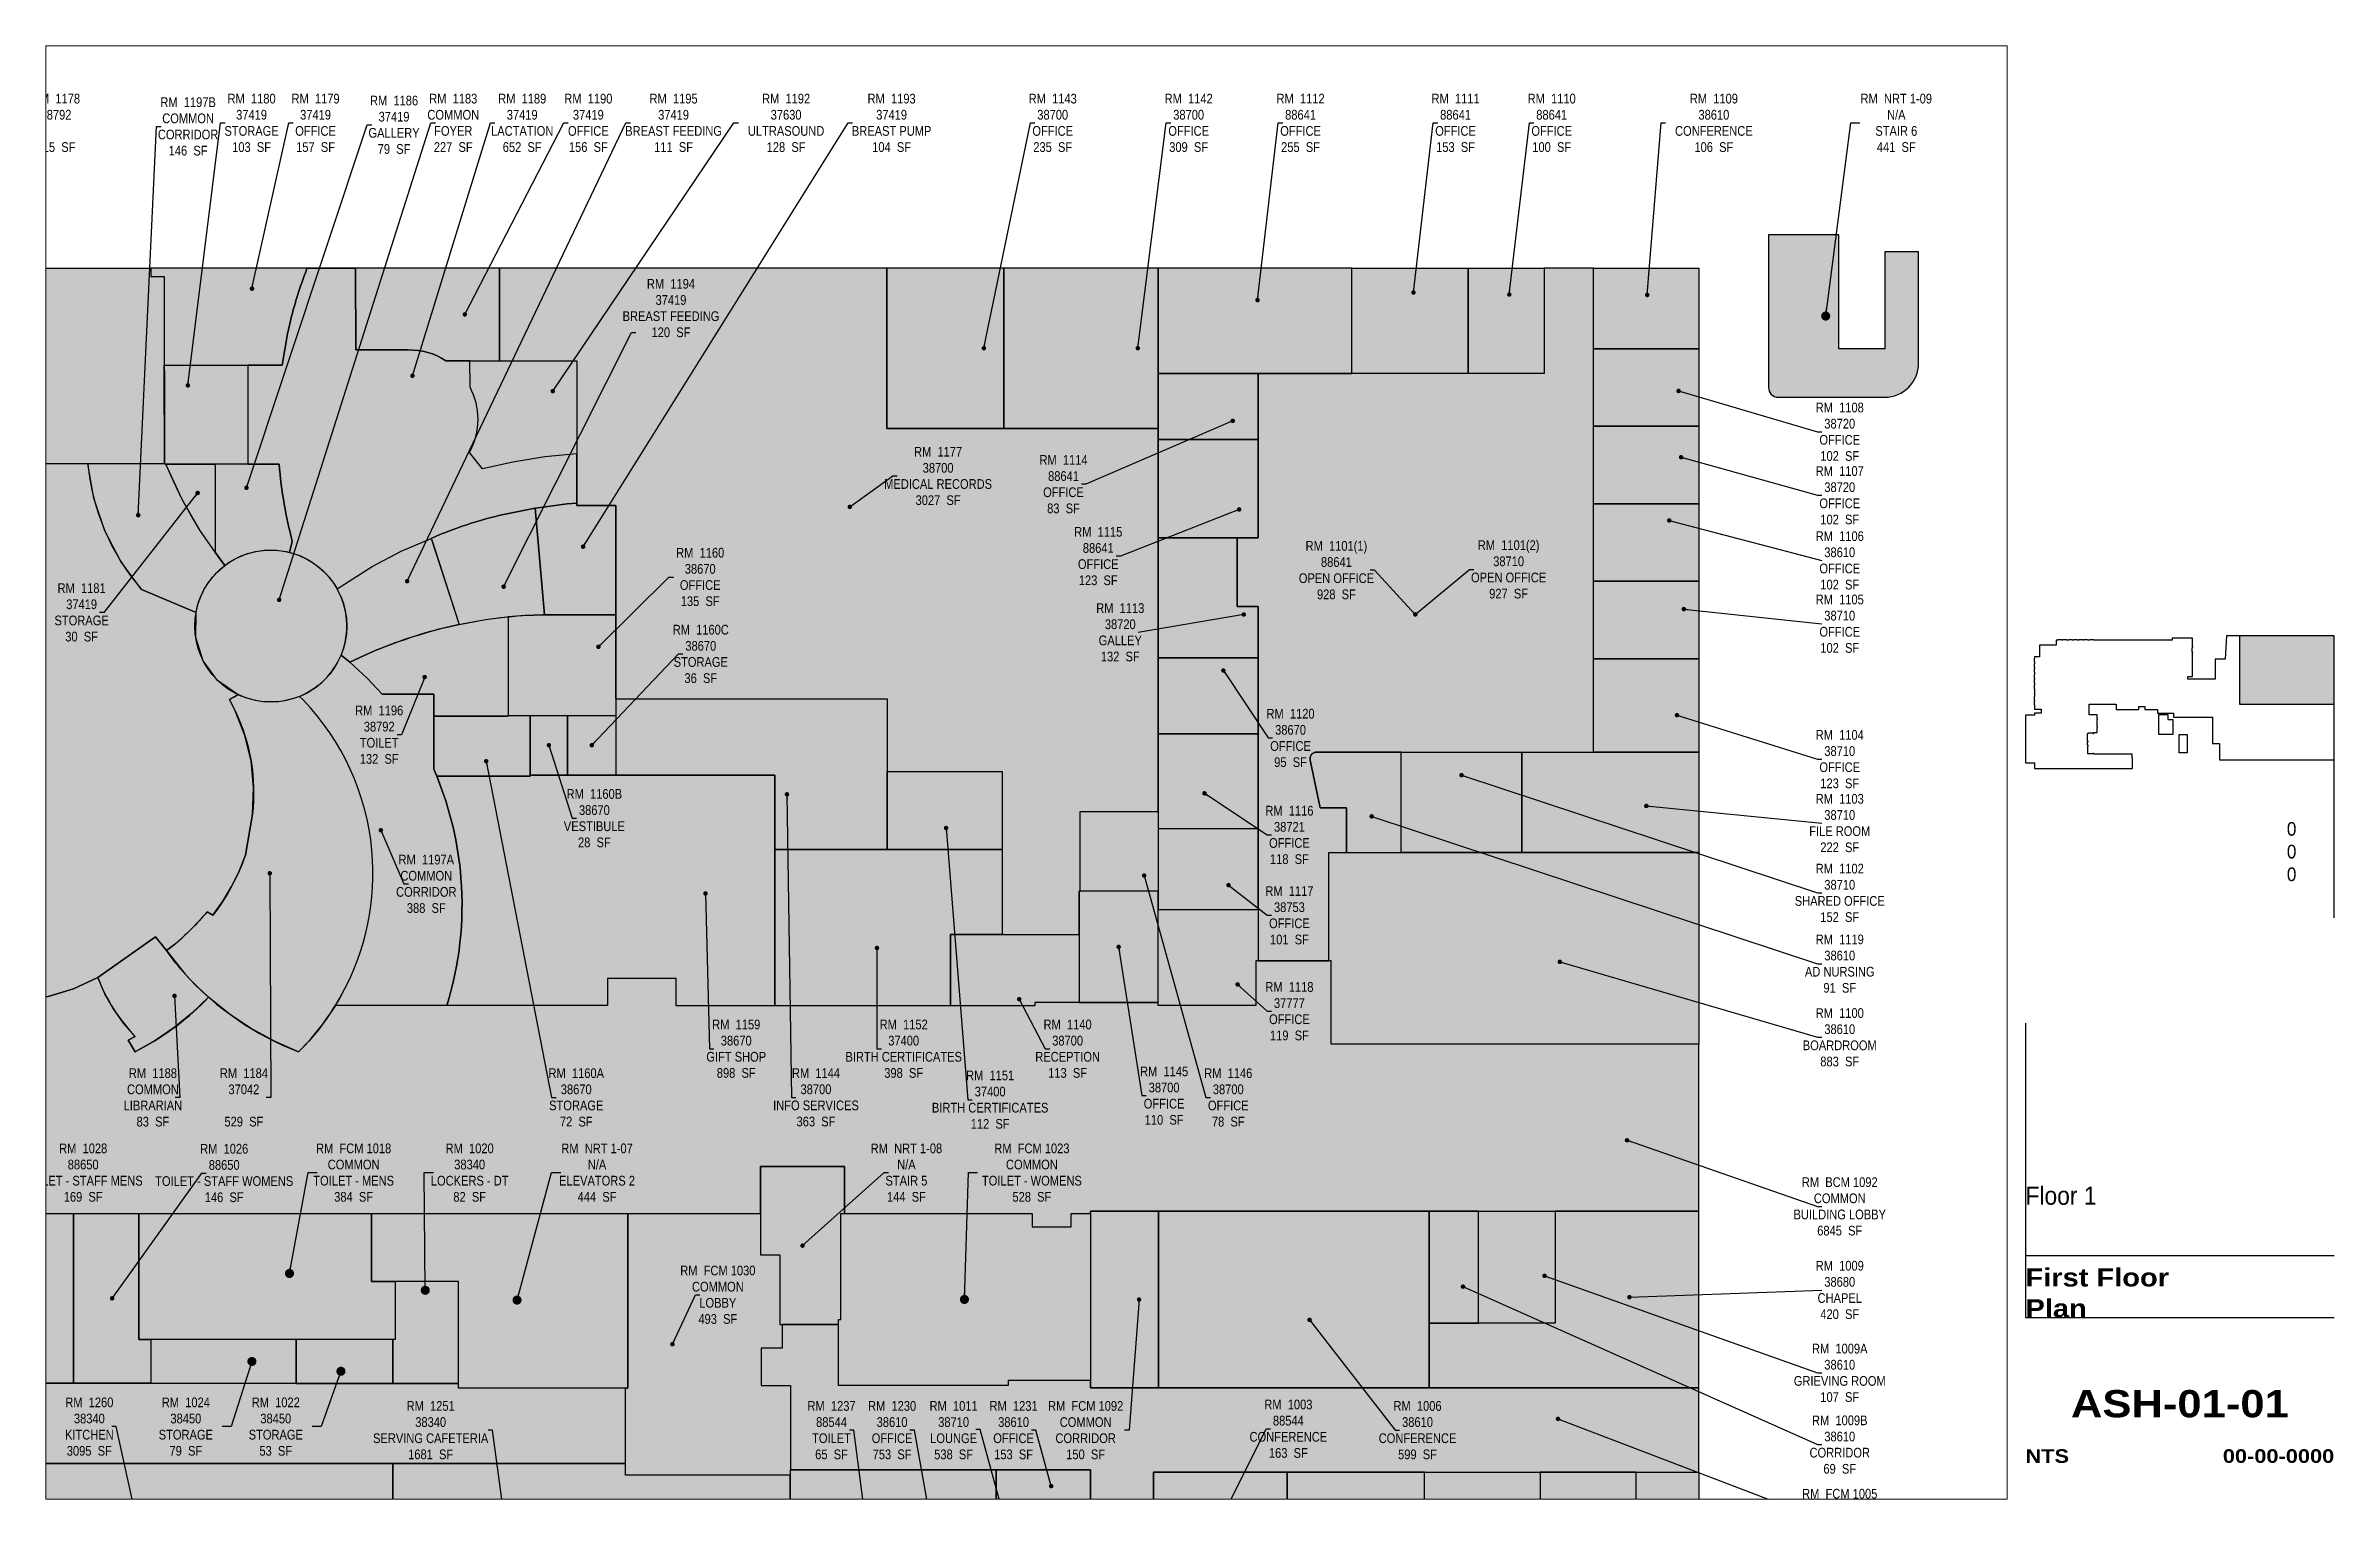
# Paper-space layout '01 new' of a CAD drawing. Header units: inches. Extents: x 0.7 to 16.5, y 0.5 to 10.5.
# The model-space entities are those that its viewports show. They can reach past a viewport. Long polylines and large blocks are cut down to what shows.
import ezdxf
from ezdxf.enums import TextEntityAlignment as Align

# ---------------------------------------------------------------- set-up
doc = ezdxf.new("R2010")
doc.units = ezdxf.units.IN
doc.header["$LTSCALE"] = 96
doc.header["$MEASUREMENT"] = 0
doc.layers.get('Defpoints').update_dxf_attribs({"color": 31})
for name, color, linetype in [('0-LABEL', 3, 'Continuous'), ('1-NRT', 200, 'Continuous'), ('1-NRT-PTN', 253, 'Continuous'), ('2-BCM', 140, 'Continuous'), ('2-BCM-PTN', 250, 'Continuous'), ('3-FCM', 190, 'Continuous'), ('3-FCM-PTN', 9, 'Continuous'), ('4-OCC', 6, 'Continuous'), ('4-OCC-PTN', 95, 'Continuous'), ('4-VACANT', 60, 'Continuous'), ('T-5', 5, 'Continuous'), ('T-8', 8, 'Continuous')]:
    doc.layers.add(name, color=color, linetype=linetype)
doc.styles.add('Arial90', font='arial.ttf', dxfattribs={"width": 0.9})
doc.styles.add('ArialBlack', font='')
doc.styles.add('ArialN', font='ARIALN.TTF')
doc.styles.get('ArialBlack').set_extended_font_data('Arial Black')
doc.dimstyles.new('AB-195', dxfattribs={"dimscale": 195, "dimtxt": 0.0703125, "dimasz": 0.0625, "dimexe": 0.0625, "dimexo": 0.125, "dimgap": 0.25, "dimtad": 0, "dimdec": 4, "dimrnd": 0.0625, "dimzin": 0, "dimdsep": 46, "dimlunit": 4, "dimtxsty": 'ArialN', "dimblk": 'ARCHTICK', "dimcen": 0.0625, "dimclrd": 256, "dimclre": 256, "dimclrt": 256, "dimadec": 0, "dimazin": 0, "dimtfac": 1, "dimtdec": 4, "dimtofl": 0, "dimtmove": 2, "dimatfit": 3, "dimldrblk": 'DOT', "dimfxl": 0, "dimfrac": 2, "dimtolj": 1, "dimtzin": 0, "dimlwd": -1, "dimlwe": -1, "dimarcsym": 0})

psp = doc.layouts.new('01 new')

msp = doc.modelspace()

# ---------------------------------------------------------------- texts
at = {"layer": '0-LABEL', "char_height": 13, "attachment_point": 5, "style": 'ArialN'}
for s, insert in [('RM  1178\\P38792\\P\\P715  SF', (5155.712350522228, 4778.028295851574)), ('RM  1197B\\PCOMMON\\PCORRIDOR\\P146  SF', (5333.029665114139, 4773.22373085467)), ('RM  1180\\P37419\\PSTORAGE\\P103  SF', (5418.226730364314, 4778.028295851573)), ('RM  1179\\P37419\\POFFICE\\P157  SF', (5504.094559639759, 4778.028295851573)), ('RM  1186\\P37419\\PGALLERY\\P79  SF', (5609.403554432791, 4775.430249565825)), ('RM  1183\\PCOMMON\\PFOYER\\P227  SF', (5688.884701199097, 4778.028295851573)), ('RM  1189\\P37419\\PLACTATION\\P652  SF', (5781.417279960589, 4778.028295851573)), ('RM  1190\\P37419\\POFFICE\\P156  SF', (5870.152717320734, 4778.028295851573)), ('RM  1195\\P37419\\PBREAST FEEDING\\P111  SF', (5984.566980891474, 4778.028295851573)), ('RM  1192\\P37630\\PULTRASOUND\\P128  SF', (6135.567891301942, 4778.028295851573)), ('RM  1193\\P37419\\PBREAST PUMP\\P104  SF', (6277.184903274772, 4778.028295851573)), ('RM  1143\\P38700\\POFFICE\\P235  SF', (6493.389751206395, 4778.028295851573)), ('RM  1142\\P38700\\POFFICE\\P309  SF', (6675.815044293524, 4778.028295851573)), ('RM  1112\\P88641\\POFFICE\\P255  SF', (6826.015625000042, 4778.028295851573)), ('RM  1111\\P88641\\POFFICE\\P153  SF', (7034.03125000008, 4778.028295851572)), ('RM  1110\\P88641\\POFFICE\\P100  SF', (7163.03125000008, 4778.028295851572)), ('RM  1109\\P38610\\PCONFERENCE\\P106  SF', (7380.699156475932, 4778.028295851572)), ('RM  NRT 1-09\\PN/A\\PSTAIR 6\\P441  SF', (7625.501996144155, 4778.028295851571)), ('RM  1194\\P37419\\PBREAST FEEDING\\P120  SF', (5981.056637450589, 4529.529589220536)), ('RM  1108\\P38720\\POFFICE\\P102  SF', (7549.624950526551, 4363.573436604617)), ('RM  1177\\P38700\\PMEDICAL RECORDS\\P3027  SF', (6339.557788813649, 4304.30289691171)), ('RM  1114\\P88641\\POFFICE\\P83  SF', (6507.866949999457, 4293.265781147787)), ('RM  1107\\P38720\\POFFICE\\P102  SF', (7549.624950526552, 4278.371688107984)), ('RM  1160\\P38670\\POFFICE\\P135  SF', (6020.292869421312, 4168.780464941715)), ('RM  1115\\P88641\\POFFICE\\P123  SF', (6554.513211288564, 4196.83140628782)), ('RM  1101(1)\\P88641\\POPEN OFFICE\\P928  SF', (6874.119008875618, 4177.944400373699)), ('RM  1101(2)\\P38710\\POPEN OFFICE\\P927  SF', (7105.243295273065, 4178.928425280694)), ('RM  1106\\P38610\\POFFICE\\P102  SF', (7549.624950526553, 4191.009203962369)), ('RM  1181\\P37419\\PSTORAGE\\P30  SF', (5190.124632279078, 4121.253109186478)), ('RM  1113\\P38720\\PGALLEY\\P132  SF', (6584.058993896795, 4094.492881985873)), ('RM  1105\\P38710\\POFFICE\\P102  SF', (7549.624950526551, 4106.067949775033)), ('RM  1160C\\P38670\\PSTORAGE\\P36  SF', (6021.076750838309, 4065.531238048347)), ('RM  1196\\P38792\\PTOILET\\P132  SF', (5589.488302505653, 3957.164841510756)), ('RM  1120\\P38670\\POFFICE\\P95  SF', (6812.546244576892, 3952.793394416911)), ('RM  1104\\P38710\\POFFICE\\P123  SF', (7549.624950526553, 3924.357502711738)), ('RM  1160B\\P38670\\PVESTIBULE\\P28  SF', (5878.253133615375, 3845.157552376425)), ('RM  1103\\P38710\\PFILE ROOM\\P222  SF', (7549.624950526551, 3838.60561708286)), ('RM  1116\\P38721\\POFFICE\\P118  SF', (6811.043154909604, 3822.687757161046)), ('RM  1197A\\PCOMMON\\PCORRIDOR\\P388  SF', (5652.689055369424, 3757.065036023097)), ('RM  1102\\P38710\\PSHARED OFFICE\\P152  SF', (7549.624950526551, 3744.931821539027)), ('RM  1117\\P38753\\POFFICE\\P101  SF', (6811.043154909604, 3714.896837290455)), ('RM  1119\\P38610\\PAD NURSING\\P91  SF', (7549.624950526551, 3650.012653879183)), ('RM  1118\\P37777\\POFFICE\\P119  SF', (6811.043154909605, 3586.176856093843)), ('RM  1159\\P38670\\PGIFT SHOP\\P898  SF', (6068.645186937612, 3535.855300099317)), ('RM  1152\\P37400\\PBIRTH CERTIFICATES\\P398  SF', (6293.377611775917, 3535.855300099317)), ('RM  1140\\P38700\\PRECEPTION\\P113  SF', (6513.376433536325, 3535.855300099317)), ('RM  1100\\P38610\\PBOARDROOM\\P883  SF', (7549.624950526552, 3551.190463903784)), ('RM  1182\\P36385\\PREADING\\P2219  SF', (5103.717756132841, 3470.499999999994)), ('RM  1188\\PCOMMON\\PLIBRARIAN\\P83  SF', (5285.778808217538, 3470.499999999996)), ('RM  1184\\P37042\\P\\P529  SF', (5407.887706677217, 3470.499999999995)), ('RM  1160A\\P38670\\PSTORAGE\\P72  SF', (5853.932101232328, 3470.522127297889)), ('RM  1144\\P38700\\PINFO SERVICES\\P363  SF', (6175.658508656085, 3470.622680750932)), ('RM  1151\\P37400\\PBIRTH CERTIFICATES\\P112  SF', (6409.406960247508, 3467.553330648655)), ('RM  1145\\P38700\\POFFICE\\P110  SF', (6642.882238841587, 3472.933811328551)), ('RM  1146\\P38700\\POFFICE\\P78  SF', (6728.978905500863, 3470.517195188513)), ('RM  1028\\P88650\\PTOILET - STAFF MENS\\P169  SF', (5192.207820192944, 3369.618391507915)), ('RM  1026\\P88650\\PTOILET - STAFF WOMENS\\P146  SF', (5381.455184348255, 3369.085736461917)), ('RM  FCM 1018\\PCOMMON\\PTOILET - MENS\\P384  SF', (5555.175854691101, 3369.618391507914)), ('RM  1020\\P38340\\PLOCKERS - DT\\P82  SF', (5710.894825777383, 3369.618391507914)), ('RM  NRT 1-07\\PN/A\\PELEVATORS 2\\P444  SF', (5881.833338313372, 3369.618391507914)), ('RM  NRT 1-08\\PN/A\\PSTAIR 5\\P144  SF', (6297.05038506687, 3369.618391507913)), ('RM  FCM 1023\\PCOMMON\\PTOILET - WOMENS\\P528  SF', (6465.421898740769, 3369.618391507913)), ('RM  BCM 1092\\PCOMMON\\PBUILDING LOBBY\\P6845  SF', (7549.624950526551, 3324.297683616067)), ('RM  FCM 1030\\PCOMMON\\PLOBBY\\P493  SF', (6043.960969774696, 3205.747560493894)), ('RM  1009\\P38680\\PCHAPEL\\P420  SF', (7549.624950526551, 3212.188791113173)), ('RM  1009A\\P38610\\PGRIEVING ROOM\\P107  SF', (7549.624950526551, 3100.968088254196)), ('RM  1260\\P38340\\PKITCHEN\\P3095  SF', (5200.466770962588, 3028.838847309097)), ('RM  1024\\P38450\\PSTORAGE\\P79  SF', (5329.978753138648, 3028.838847309097)), ('RM  1022\\P38450\\PSTORAGE\\P53  SF', (5450.684002753651, 3028.838847309096)), ('RM  1251\\P38340\\PSERVING CAFETERIA\\P1681  SF', (5658.567046212728, 3024.08342402654)), ('RM  1237\\P88544\\PTOILET\\P65  SF', (6196.529850373676, 3024.083424026539)), ('RM  1230\\P38610\\POFFICE\\P753  SF', (6277.805220979184, 3024.083424026539)), ('RM  1011\\P38710\\PLOUNGE\\P538  SF', (6360.381779385445, 3024.083424026539)), ('RM  1231\\P38610\\POFFICE\\P153  SF', (6440.869035275946, 3024.083424026539)), ('RM  FCM 1092\\PCOMMON\\PCORRIDOR\\P150  SF', (6537.554241836651, 3024.083424026538)), ('RM  1003\\P88544\\PCONFERENCE\\P163  SF', (6809.63569045756, 3026.003386852014)), ('RM  1006\\P38610\\PCONFERENCE\\P599  SF', (6982.979830890208, 3024.083424026538)), ('RM  1009B\\P38610\\PCORRIDOR\\P69  SF', (7549.624950526551, 3004.716479750548)), ('RM  FCM 1005\\PCOMMON\\PCORRIDOR\\P1153  SF', (7549.624950526551, 2906.286581256298))]:
    msp.add_mtext(s, dxfattribs=dict(at, insert=insert))

# ---------------------------------------------------------------- blocks, each defined once
blk = doc.blocks.new('sheettext_11x17_occ')
at = {"layer": 'Defpoints'}
for p, q in [((1.77635683940025e-15, 3.276146240152912), (0, 1.250955197925625)), ((0, 1.676337277095877), (2.124999999999996, 1.676337277095877)), ((0, 1.250955197925625), (2.124999999999996, 1.250955197925625))]:
    blk.add_line(p, q, dxfattribs=at)
at = {"style": 'Arial90', "width": 0.9}
for tag, p in [('INTERIORGROSSAREA', (1.86461371722941, 4.565053935988382)), ('USEABLEAREA', (1.86461371722941, 4.408803935988382)), ('COMMONAREA', (1.86461371722941, 4.252553935988382))]:
    blk.add_attdef(tag, text='', height=0.09375, dxfattribs=at).set_placement(p, align=Align.RIGHT)
blk.add_attdef('FLOOR', text='', height=0.125, dxfattribs=at).set_placement((0, 2.151146237510748), align=Align.TOP_LEFT)
at = {"layer": 'T-8', "style": 'ArialBlack'}
for tag, p, height in [('TITLE_1', (0, 1.463646237510751), 0.125), ('TITLE_2', (0, 1.250955197925625), 0.125), ('SCALE', (0, 0.2499999999999998), 0.09375)]:
    blk.add_attdef(tag, p, '', height=height, dxfattribs=at)
blk.add_attdef('DWG#', text='', height=0.1875, dxfattribs=at).set_placement((1.0625, 0.750955197925627), align=Align.TOP_CENTER)
blk.add_attdef('DATE', text='', height=0.09375, dxfattribs=at).set_placement((2.125, 0.2499999999999998), align=Align.RIGHT)
blk = doc.blocks.new('_ArchTick')
at = {"const_width": 0.15}
blk.add_lwpolyline([(-0.5, -0.5), (0.5, 0.5)], dxfattribs=at)
blk = doc.blocks.new('_Dot')
at = {"lineweight": -2}
blk.add_line((-0.5, 0), (-1, 0), dxfattribs=at)
at = {"const_width": 0.5}
blk.add_lwpolyline([(-0.25, 0, 1), (0.25, 0, 1)], format="xyb", close=True, dxfattribs=at)

# ---------------------------------------------------------------- hatches: boundary and pattern name
at = {"layer": '1-NRT-PTN'}
h = msp.add_hatch(color=256, dxfattribs=at)
edge = h.paths.add_edge_path()
edge.add_line((7655.500000000077, 4455.503814799536), (7655.499999999945, 4605.003814799573))
edge.add_line((7655.499999999945, 4605.003814799573), (7610.000000000076, 4605.003814799587))
edge.add_line((7610.000000000076, 4605.003814799587), (7610.000000000078, 4475.003814799573))
edge.add_line((7610.000000000078, 4475.003814799573), (7548.25000000008, 4475.003814799573))
edge.add_line((7548.25000000008, 4475.003814799573), (7548.250000000116, 4627.753814799536))
edge.add_line((7548.250000000116, 4627.753814799536), (7454.00000000004, 4627.753814799519))
edge.add_line((7454.00000000004, 4627.753814799519), (7454.000000000076, 4423.003814799532))
edge.add_arc((7466.999999999986, 4423.003814799446), 12.99999999990996, 179.9999999996192, 270.0000000000761)
edge.add_line((7467.000000000004, 4410.003814799536), (7610.000000000077, 4410.003814799535))
edge.add_arc((7610.000000000077, 4455.503814799535), 45.5, 270, 360.0000000000023)
for points in [[(6130.225474683675, 3165.749999999362), (6205.787974683672, 3165.749999999359), (6205.78797468367, 3172.749999999994), (6208.935335574098, 3172.749999999995), (6209.000000000042, 3315.020709935005), (6214.039796008125, 3315.020709935003), (6214.039796008125, 3377.685361649026), (6101.215321260066, 3377.685361649026), (6101.215321260058, 3259.250000000365), (6127.225474683675, 3259.250000000362), (6127.225474683675, 3165.749999999361), (6205.893987341873, 3165.74999999936)], [(5923.248772827724, 3315.020709935004), (5923.248772827753, 3080.632246376933), (5695.931418103935, 3080.632246376733), (5695.93141810381, 3223.700329809671), (5579.000000000071, 3223.700329809634), (5579.000000000044, 3315.020709935004)]]:
    msp.add_hatch(color=256, dxfattribs=at).paths.add_polyline_path(points)
at = {"layer": '2-BCM-PTN'}
h = msp.add_hatch(color=256, dxfattribs=at)
edge = h.paths.add_edge_path()
edge.add_line((6101.212454112479, 3315.029857468945), (6101.209233548896, 3377.685361649026))
edge.add_line((6101.209233548896, 3377.685361649026), (6214.039796008125, 3377.685361649026))
edge.add_line((6214.039796008125, 3377.685361649026), (6214.039796008125, 3315.020709935003))
edge.add_line((6214.039796008125, 3315.020709935003), (6465.776710180276, 3315.020709935004))
edge.add_line((6465.776710180276, 3315.020709935004), (6465.776710180276, 3297.000000000073))
edge.add_line((6465.776710180276, 3297.000000000073), (6518.000000000043, 3297.000000000072))
edge.add_line((6518.000000000043, 3297.000000000072), (6518.031250000107, 3315.020709935004))
edge.add_line((6518.031250000107, 3315.020709935004), (6544.000000000012, 3315.020709934398))
edge.add_line((6544.000000000012, 3315.020709934398), (6544.000000000081, 3318.000000000032))
edge.add_line((6544.000000000081, 3318.000000000032), (7360.5, 3318.000000000363))
edge.add_line((7360.5, 3318.000000000363), (7360.499999999998, 3542.1709175719))
edge.add_line((7360.499999999998, 3542.1709175719), (6867.031278126902, 3542.170917571907))
edge.add_line((6867.031278126902, 3542.170917571907), (6867.031320602907, 3653.997935729411))
edge.add_line((6867.031320602907, 3653.997935729411), (6766.029516729442, 3653.99858231317))
edge.add_line((6766.029516729442, 3653.99858231317), (6766.029328150967, 3593.801770023223))
edge.add_line((6766.029328150967, 3593.801770023223), (6635.000000000003, 3593.801770023223))
edge.add_line((6635.000000000003, 3593.801770023223), (6635.000000000003, 3597.912379357716))
edge.add_line((6635.000000000003, 3597.912379357716), (6469.262773883358, 3597.912379357717))
edge.add_line((6469.262773883358, 3597.912379357717), (6469.262773883358, 3593.287379357716))
edge.add_line((6469.262773883358, 3593.287379357716), (5987.867985782351, 3593.287379356453))
edge.add_line((5987.867985782351, 3593.287379356453), (5987.89373830079, 3629.929002757093))
edge.add_line((5987.89373830079, 3629.929002757093), (5895.867373857025, 3630.001907885073))
edge.add_line((5895.867373857025, 3630.001907885073), (5895.867985784662, 3594.001771416751))
edge.add_line((5895.867985784662, 3594.001771416751), (5530.724555622291, 3594.002005247111))
edge.add_arc((5232.851144896924, 3778.775066330404), 350.5276778219564, 315.15465570658534, 328.18836940604933, ccw=False)
edge.add_arc((5628.882063581688, 3910.349710693699), 406.4726351917382, 228.6702587073889, 248.7226011877773, ccw=False)
edge.add_arc((5098.769213143565, 3854.06783903102), 361.1814260632752, 296.82657485281584, 316.42860782498053, ccw=False)
edge.add_line((5261.767317127042, 3531.757987132427), (5252.736508601783, 3547.324551303971))
edge.add_line((5252.736508601783, 3547.324551303971), (5262.142754033604, 3552.3003630296))
edge.add_arc((5426.575069476489, 3712.61361614682), 229.6482647157041, 200.7158517611942, 224.2733011486947, ccw=False)
edge.add_arc((5089.976654186931, 3850.120059669542), 250.3641741502925, 266.3713004013365, 299.1096459445155, ccw=False)
edge.add_arc((5005.566516761337, 4187.592557768034), 591.3232392220972, 256.5129338790946, 276.6584765305562, ccw=False)
edge.add_line((4867.654647934869, 3612.576480009416), (4888.666143209934, 4046.999999999995))
edge.add_line((4888.666143209934, 4046.999999999995), (4683.000000000005, 4046.999999999995))
edge.add_line((4683.000000000005, 4046.999999999995), (4659.000000000045, 4046.999999999993))
edge.add_line((4659.000000000045, 4046.999999999993), (4659.000000000045, 4024.630242644854))
edge.add_line((4659.000000000045, 4024.630242644854), (4659.000000000044, 3599.202611731863))
edge.add_line((4659.000000000044, 3599.202611731863), (4034.937148382647, 3599.202611732258))
edge.add_line((4034.937148382647, 3599.202611732258), (4034.937148382517, 3449.995051719539))
edge.add_line((4034.937148382517, 3449.995051719539), (3681.000000000002, 3449.995051719672))
edge.add_line((3681.000000000002, 3449.995051719672), (3664.500000000004, 3449.995051719672))
edge.add_line((3664.500000000004, 3449.995051719672), (3664.500007992885, 3308.006774618855))
edge.add_line((3664.500007992885, 3308.006774618855), (3670.241779652382, 3308.000000159495))
edge.add_line((3670.241779652382, 3308.000000159495), (3670.23823069834, 3304.992042969354))
edge.add_line((3670.23823069834, 3304.992042969354), (3776.977811709998, 3304.992042969354))
edge.add_line((3776.977811709998, 3304.992042969354), (3776.977811709998, 3317.826088269415))
edge.add_line((3776.977811709998, 3317.826088269415), (3835.96093970537, 3317.826088269417))
edge.add_arc((3921.961263428128, 3179.421046451185), 162.9478790323021, 75.82618871569662, 121.8554532751559, ccw=False)
edge.add_line((3961.861373103508, 3337.408364071994), (3982.194660128373, 3333.514510643568))
edge.add_arc((4018.900481964459, 3638.764416513178), 307.4488939483577, 263.1431950882545, 288.7937572050589)
edge.add_arc((4154.517343566981, 3213.965955908969), 138.6506596372579, 90.84737857627692, 105.29236128284691, ccw=False)
edge.add_line((4152.466837988525, 3352.601452246377), (4199.854489001302, 3352.601452246377))
edge.add_line((4199.854489001302, 3352.601452246377), (4199.854574621793, 3352.523195435604))
edge.add_line((4199.854574621793, 3352.523195435604), (4247.104489001302, 3352.574891394593))
edge.add_arc((4246.314557856361, 3223.892374675315), 128.6849412340896, 74.4525531934039, 89.64828825719002, ccw=False)
edge.add_arc((4378.158659760525, 3627.583177375398), 296.1716416939542, 250.810058676983, 283.4526941912997)
edge.add_arc((4564.530417974054, 2916.371022983083), 439.1688036785147, 88.82086383680303, 105.5144738412506, ccw=False)
edge.add_arc((4552.865137919565, 2792.355430922958), 563.471847708845, 80.80343298637348, 87.89440835456833, ccw=False)
edge.add_line((4642.920358804375, 3348.584322973531), (4642.920358804421, 3455.025913751611))
edge.add_arc((4644.920358804422, 3455.02591375161), 2.000000000000909, 96.96837081649193, 179.999999999987, ccw=False)
edge.add_arc((4685.647843447019, 3121.806548595949), 337.6990815001668, 68.45808303320268, 96.96837081646783, ccw=False)
edge.add_arc((4808.898145215614, 3434.025631144668), 2.03348541737856, -21.416480756794385, 68.45808303316329, ccw=False)
edge.add_line((4810.791220138324, 3433.283114963229), (4893.149839666863, 3415.420313910988))
edge.add_arc((4895.07236305874, 3415.971588622621), 2.00000000000001, 113.41552245828939, 195.9999999999744, ccw=False)
edge.add_arc((4932.882136892578, 3327.539502289193), 98.17592644677737, 80.1650047742445, 113.154897671166, ccw=False)
edge.add_arc((4971.031250000045, 3422.000000000407), 21.49999999995811, -49.64493539025767, 173.9323380797943, ccw=False)
edge.add_line((4984.952982669948, 3405.616002946391), (4984.95298266995, 3324.020709935377))
edge.add_line((4984.95298266995, 3324.020709935377), (4984.000000000047, 3324.020709935377))
edge.add_line((4984.000000000047, 3324.020709935377), (4984.000000000047, 3315.020709935055))
edge.add_line((4984.000000000047, 3315.020709935055), (5923.248772827724, 3315.020709935004))
edge.add_line((5923.248772827724, 3315.020709935004), (6101.212454112479, 3315.029857468945))
h = msp.add_hatch(color=256, dxfattribs=at)
edge = h.paths.add_edge_path()
edge.add_line((5262.142754035452, 3552.300363030578), (5252.736508601804, 3547.324551303981))
edge.add_line((5252.736508601804, 3547.324551303981), (5261.767317127042, 3531.757987132427))
edge.add_arc((5092.334932134598, 3864.459890968005), 373.3602682397333, 296.9880081704439, 315.0119918292902)
edge.add_line((5356.395759399858, 3600.509574802194), (5360.450970878426, 3605.120695641315))
edge.add_arc((5578.172201516406, 3858.32440784013), 333.9380992665804, 214.8331371711051, 229.3088869363861, ccw=False)
edge.add_line((5304.069465461591, 3667.582843861429), (5302.261691550069, 3669.875789447755))
edge.add_line((5302.261691550069, 3669.875789447755), (5289.38604548168, 3686.207010755605))
edge.add_line((5289.38604548168, 3686.207010755605), (5211.774397948574, 3631.379405385032))
edge.add_arc((5432.620669371039, 3716.464281501907), 236.66962573391, 201.0700491583764, 223.9190758133433)
at = {"layer": '3-FCM-PTN'}
h = msp.add_hatch(color=256, dxfattribs=at)
h.dxf.hatch_style = 1
h.paths.add_polyline_path([(5270.286177825553, 4152.200256595793), (5343.665116815118, 4121.181833371725, -0.1880292220816006), (5382.453006566164, 4184.314554087548), (5373.431708671121, 4196.22673073807), (5348.583137210331, 4231.774042117703), (5324.921769042126, 4272.878107743172), (5303.22515521371, 4320.290038127635), (5301.148765870199, 4320.290055757525), (5301.148642038526, 4320.480559029556), (5198.551237757884, 4320.477555757437, 0.1549760894415165)])
h = msp.add_hatch(color=256, dxfattribs=at)
h.dxf.hatch_style = 1
h.paths.add_polyline_path([(5546.031275649031, 4102.999883405455, 1), (5342.0315269576, 4102.999883405455, 1)])
h = msp.add_hatch(color=256, dxfattribs=at)
h.dxf.hatch_style = 1
h.paths.add_polyline_path([(5662.794539876058, 3982.126907400138), (5662.794539876058, 4011.596512587221), (5593.601864589093, 4011.596512587204), (5573.422053224585, 4033.001304607687), (5550.026230474867, 4054.516448786195), (5538.333912886528, 4064.128162635212, -0.2002982754264091), (5482.724301959663, 4008.623859939006), (5487.23869349593, 4004.048325846128, -0.170262258744782), (5579.773861976739, 3801.775566202901, -0.1483434167288385), (5540.448195417372, 3610.686674612311, -0.01377565397973087), (5530.724555622291, 3594.002005247111), (5680.380974476109, 3594.001909410982, 0.09488324486650745), (5699.221476060652, 3764.724574151684, 0.03787892991340967), (5688.579954432594, 3833.153173239265), (5678.770126785486, 3868.570969140443), (5666.909928278353, 3901.866621530905), (5662.821828661349, 3910.945229277531)])
for points in [[(6544.000000000074, 3080.749999999356), (6635.352867685664, 3080.749999999356), (6635.352867685664, 3317.999999999993), (6544.000000000081, 3318.00000000013)], [(5579.000000000044, 3315.020709935004), (5579.000000000101, 3223.700329809634), (5610.776710180297, 3223.700329809644), (5610.776710180335, 3145.679347826206), (5267.000000000043, 3145.679347826212), (5267.000000000044, 3315.020709935004)], [(5923.248772827724, 3315.020709935004), (6101.212454112479, 3315.029857468945), (6101.212454112474, 3259.250000000365), (6127.225474683675, 3259.250000000362), (6127.225474683673, 3165.749999999361), (6130.225474683675, 3165.749999999361), (6130.225474683113, 3134.249999999864), (6102.036010786671, 3134.239523621256), (6102.031250355715, 3084.253735351706), (6141.253430555407, 3084.250000000375), (6141.253430555407, 2970.795289855521), (6141.222309232073, 2970.795289855521), (6141.222309232073, 2963.920289855153), (5920.048626753749, 2963.920289855153), (5920.048626753646, 3080.632246376931), (5923.248772827754, 3080.632246376932), (5923.248772827687, 3084.25000000039)], [(6543.92091603953, 3315.0207099344), (6543.920916039393, 3090.8260869565), (6512.559873365201, 3090.826086956497), (6433.631576162692, 3090.826086956488), (6433.631576162691, 3083.999999999993), (6205.810917721628, 3083.999999999993), (6205.810917721628, 3172.749999999994), (6208.935335574098, 3172.749999999995), (6209.000000000042, 3315.020709935005), (6465.776710180276, 3315.020709935005), (6465.776710180276, 3297.000000000073), (6518.000000000075, 3297.000000000149), (6518.000000000112, 3315.020709935005)], [(7360.499999999976, 2967.670289855484), (7360.515624999984, 3080.749999999355), (6635.352867685664, 3080.749999999356), (6547.065121898453, 3080.749999999356), (6544.000000000074, 3080.749999999357), (6544.000000000073, 3090.8260869565), (6433.631576162692, 3090.826086956488), (6433.631576162691, 3083.999999999993), (6206.000000000082, 3083.999999999993), (6205.893987341873, 3165.74999999936), (6130.225474683675, 3165.749999999362), (6130.225474683675, 3134.249999999864), (6102.036011784396, 3134.250000000367), (6102.031249999976, 3084.250000000375), (6141.253430555407, 3084.250000000375), (6141.253430555403, 2970.795289855521), (6544.031193134443, 2970.795300828903), (6544.031361905453, 2734.933718650908), (6628.724619945529, 2734.933702033913), (6628.724665536006, 2967.670289855484)], [(3562.031249999954, 3086.862300595053), (3562.031249999937, 2983.250000000002), (3684.500000000008, 2983.249999999963), (3684.500000000006, 2979.500000000449), (5920.000000000065, 2979.500000000449), (5920.048626753749, 3080.632246376931), (5695.931418103935, 3080.632246376733), (5695.931418103931, 3086.886353315805), (4454.916029959343, 3087.000000000374), (4454.916029959343, 3093.49999999999), (4047.11166704286, 3093.499999999995), (4047.111667042856, 3086.999999999995), (3562.031249999983, 3086.862300595053), (3562.031249999966, 2983.250000000002)], [(7276.60978752204, 2543.500000000365), (7276.609787522041, 2967.670289855484), (7360.499999999976, 2967.670289855484), (7360.499999999969, 2543.499999851741)]]:
    msp.add_hatch(color=256, dxfattribs=at).paths.add_polyline_path(points)
at = {"layer": '4-OCC-PTN'}
h = msp.add_hatch(color=160, dxfattribs=at)
h.dxf.hatch_style = 1
h.paths.add_polyline_path([(5283.062500000082, 4583.251907399764), (5283.062500000082, 4572.001907400137), (5301.062500000082, 4572.001907400137), (5301.148642038526, 4320.480559029556), (5292.385510538631, 4320.477555757526), (4904.392506397019, 4320.477555757158), (4902.150308728566, 4320.586783749452), (4905.626072024083, 4392.041860391006), (4909.687006753949, 4475.403443735807), (4912.217170866936, 4527.341852159258), (4914.747334979929, 4579.280260582711), (4914.940812572929, 4583.251907399765), (4920.000000000081, 4583.251907399765), (5230.000000000081, 4583.251907399764)])
h = msp.add_hatch(color=193, dxfattribs=at)
edge = h.paths.add_edge_path()
edge.add_line((5301.148765870199, 4453.001907400321), (5413.390960728545, 4453.001907400321))
edge.add_line((5413.390960728545, 4453.001907400321), (5459.153709111652, 4453.001907400321))
edge.add_line((5459.153709111652, 4453.001907400321), (5466.433928865439, 4494.905175491726))
edge.add_line((5466.433928865439, 4494.905175491726), (5470.896618385509, 4514.344423227068))
edge.add_arc((5984.154134069384, 4388.519350945721), 528.4555101620089, 158.6394234901895, 166.2255927031846, ccw=False)
edge.add_line((5492.000000000081, 4581.001907399764), (5492.000000000081, 4583.251907399764))
edge.add_line((5492.000000000081, 4583.251907399764), (5283.062500000082, 4583.251907399764))
edge.add_line((5283.062500000082, 4583.251907399764), (5283.062500000082, 4572.001907400137))
edge.add_line((5283.062500000082, 4572.001907400137), (5301.062500000082, 4572.001907400137))
edge.add_line((5301.062500000082, 4572.001907400137), (5301.062500000082, 4453.001907400321))
edge.add_line((5301.062500000082, 4453.001907400321), (5301.148765870199, 4453.001907400321))
h = msp.add_hatch(color=193, dxfattribs=at)
edge = h.paths.add_edge_path()
edge.add_line((5532.909504931998, 4153.029804385615), (5580.023102372532, 4182.905540144337))
edge.add_line((5580.023102372532, 4182.905540144337), (5619.152898246848, 4203.620830812289))
edge.add_line((5619.152898246848, 4203.620830812289), (5659.267202098162, 4220.655599957405))
edge.add_arc((5876.744790422562, 3725.033728959565), 541.2370464360293, 102.86528464028828, 113.69174110224321, ccw=False)
edge.add_line((5756.233236591678, 4252.683713161273), (5798.761992671107, 4261.147958888935))
edge.add_line((5798.761992671107, 4261.147958888935), (5805.823423090684, 4262.222045736695))
edge.add_line((5805.823423090684, 4262.222045736695), (5841.620526361474, 4266.891927188804))
edge.add_line((5841.620526361474, 4266.891927188804), (5854.750000000005, 4267.93327942471))
edge.add_line((5854.750000000005, 4267.93327942471), (5854.750000000005, 4334.211855024079))
edge.add_line((5854.750000000005, 4334.211855024079), (5811.977641965603, 4330.081782269373))
edge.add_line((5811.977641965603, 4330.081782269373), (5768.766798425914, 4322.885459236919))
edge.add_line((5768.766798425914, 4322.885459236919), (5728.023825189382, 4313.784612299494))
edge.add_line((5728.023825189382, 4313.784612299494), (5710.760806160746, 4335.806557363001))
edge.add_arc((5629.493679887108, 4380.348943285891), 92.67345874887333, 331.2729208687923, 360.0261507537513)
edge.add_arc((5633.846982607105, 4381.098668094072), 88.32297950702558, 359.5410818316015, 388.533123370149)
edge.add_line((5711.442351474951, 4423.287617349315), (5711.328891814127, 4459.001907400136))
edge.add_line((5711.328891814127, 4459.001907400136), (5679.075403427802, 4459.001907400148))
edge.add_arc((5630.915374628788, 4385.858591394174), 87.57472837680727, 56.63774342565232, 91.78231619074711)
edge.add_line((5628.191601852857, 4473.390951765277), (5557.915620765736, 4473.390951765277))
edge.add_line((5557.915620765736, 4473.390951765277), (5557.889401658732, 4583.251907399764))
edge.add_line((5557.889401658732, 4583.251907399764), (5492.000000000081, 4583.251907399764))
edge.add_line((5492.000000000081, 4583.251907399764), (5492.000000000081, 4581.001907399764))
edge.add_arc((5984.154134069384, 4388.519350945721), 528.4555101620089, 158.6394234901895, 166.2255927031847)
edge.add_line((5470.896618385509, 4514.344423227068), (5466.433928865439, 4494.905175491726))
edge.add_line((5466.433928865439, 4494.905175491726), (5459.153709111652, 4453.001907400321))
edge.add_line((5459.153709111652, 4453.001907400321), (5413.390960728545, 4453.001907400321))
edge.add_line((5413.390960728545, 4453.001907400321), (5413.390956468827, 4320.289102748632))
edge.add_line((5413.390956468827, 4320.289102748632), (5455.126358051725, 4320.290055757524))
edge.add_arc((6204.035572450438, 4387.700243413777), 751.9369287454555, 185.1433988809481, 189.2674046840224)
edge.add_arc((6174.586202087359, 4395.539806763124), 724.2419800450859, 190.2547503880997, 194.3309721340581)
edge.add_line((5472.881132819311, 4216.273408843297), (5469.206154552368, 4201.844236635121))
edge.add_arc((5444.031401303316, 4102.999883405455), 101.9998743457151, 29.37561447251221, 75.71108041549343, ccw=False)
edge.add_line((5532.916403599271, 4153.034178977489), (5532.909504931998, 4153.029804385615))
h = msp.add_hatch(color=193, dxfattribs=at)
edge = h.paths.add_edge_path()
edge.add_line((5751.000000000083, 4459.001907400137), (5751.000000000083, 4583.251907399763))
edge.add_line((5751.000000000083, 4583.251907399763), (5557.889401658732, 4583.251907399764))
edge.add_line((5557.889401658732, 4583.251907399764), (5557.915620765736, 4473.390951765277))
edge.add_line((5557.915620765736, 4473.390951765277), (5628.191601852857, 4473.390951765277))
edge.add_arc((5630.915374628788, 4385.858591394174), 87.57472837680722, 56.637743425652275, 91.78231619074711, ccw=False)
edge.add_line((5679.075403427802, 4459.001907400148), (5751.000000000083, 4459.001907400137))
for color, points in [(151, [(5854.750000000005, 4459.001907400137), (5854.750000000005, 4264.894040655042), (5907.000000000008, 4264.894040655042), (5907.00000000001, 4005.14403178661), (6271.11364661166, 4005.14403178661), (6271.11364661166, 3907.76904065504), (6425.70027277687, 3907.76904065504), (6425.700231702817, 3689.001948145825), (6528.762773883358, 3689.001910012153), (6528.762773883358, 3747.249987467288), (6530.015252849378, 3747.249987467288), (6530.013112323887, 3853.998633899162), (6634.999988734116, 3853.998633899163), (6635.000000000005, 4368.14404065504), (6270.832402312293, 4368.14404065504), (6270.832402312293, 4583.251907399763), (5854.750000000005, 4583.251907399763), (5751.000000000081, 4583.251907399763), (5751.000000000083, 4459.001907400137)]), (151, [(6428.000000000815, 4371.09265100172), (6428.000000000816, 4583.251907399763), (6270.832402312293, 4583.251907399763), (6270.832402312293, 4368.144040655041), (6428.000000000815, 4368.14404065504)]), (151, [(6428.000000000815, 4368.14404065504), (6635.000000000005, 4368.14404065504), (6635.000000000005, 4583.251907399763), (6428.000000000816, 4583.251907399763)]), (31, [(7219.031250000093, 4537.937797095661), (7219.031250000093, 4583.251907399762), (7360.499999999998, 4583.251907399762), (7360.500000000002, 4475.001907399762), (7219.031250000089, 4475.009719900136)]), (16, [(7219.031250000089, 4475.001907400136), (7360.499999999998, 4475.001907399762), (7360.5, 4371.001907399762), (7219.031250000087, 4370.994094900136)]), (193, [(5301.062500000082, 4453.001907400321), (5413.390960728545, 4453.001907400321), (5413.390956468827, 4320.289102748632), (5301.148765870199, 4320.290055757525)]), (16, [(7219.031250000087, 4371.001907400136), (7360.499999999998, 4371.001907399762), (7360.499999999998, 4267.001907399762), (7219.031250000087, 4267.001907400136), (7219.031250000087, 4370.994094900136)]), (193, [(5798.761992671107, 4261.147958888935), (5811.226574211156, 4118.220840625305), (5907.000000000009, 4118.219671463115), (5907.000000000009, 4264.894040655042), (5854.750000000005, 4264.894040655042), (5854.750000000005, 4267.93327942471), (5841.620526361474, 4266.891927188804), (5805.823423090684, 4262.222045736695)]), (31, [(7219.031250000087, 4267.001907400136), (7360.499999999998, 4267.001907399762), (7360.5, 4163.001907399762), (7219.031250000091, 4162.994094900136)]), (16, [(6634.999993251694, 4060.168967010837), (6769.030585298217, 4060.168964139712), (6769.030771284857, 4129.16491401381), (6741.031818579188, 4129.164905926958), (6741.031818579188, 4221.165763289935), (6634.999996779437, 4221.165824477492)]), (234, [(7219.031250000091, 4162.994094900136), (7360.5, 4162.994094900138), (7360.500000000001, 4059.001907399762), (7219.031250000093, 4058.994094900136)]), (63, [(6634.999991017729, 3958.172543152223), (6769.030310544929, 3958.243019770102), (6769.030585298217, 4060.168964139712), (6634.999993251694, 4060.168967010837)]), (234, [(7219.031250000093, 4059.001907400137), (7360.500000000001, 4059.001907400138), (7360.500000000001, 3933.713098023339), (7219.031250000091, 3933.75351770468), (7219.024499272165, 4058.994094527332)]), (151, [(6271.11364661166, 4005.14403178661), (6271.11364661166, 3803.001969587215), (6120.613652312531, 3803.002044673486), (6120.613652312579, 3903.000193663956), (5907.292593947725, 3903.001882523315), (5907.292593947335, 4005.143681635409)]), (137, [(6635.007490452131, 3831.13249455199), (6769.029971866418, 3831.258261512341), (6769.030310544929, 3958.243019770102), (6634.999991016753, 3958.172186926656), (6634.999642856626, 3831.132494573497)]), (234, [(7123.031250000091, 3933.753517704688), (7123.031250000091, 3799.001907400168), (6961.03125000008, 3799.001907400168), (6961.031250000084, 3933.753517704691)]), (234, [(7360.500000000001, 3933.713098023339), (7360.5, 3799.001907399763), (7123.031250000091, 3799.001907400168), (7123.031250000091, 3933.753517704688), (7219.031250000091, 3933.75351770468)]), (109, [(6271.11364661166, 3907.76904065504), (6425.70027277687, 3907.76904065504), (6425.700273883359, 3803.001821118612), (6271.11364661166, 3803.001821118612)]), (151, [(6530.015252849378, 3747.249987467288), (6530.013112323887, 3853.998633899162), (6635.000000000003, 3853.998633899163), (6635.001703799815, 3747.249987308408)]), (49, [(6635.000000000003, 3722.551942164464), (6766.029665440572, 3722.551975273171), (6769.029670326391, 3722.55197604763), (6769.029968242684, 3831.25826150894), (6635.007490452131, 3831.13249455199)]), (109, [(6120.613652312531, 3803.001821118754), (6425.700273883359, 3803.001821118612), (6425.700231702817, 3689.001948145826), (6356.169087030721, 3689.001973872708), (6356.168994605287, 3593.287355304391), (6120.613652312155, 3593.287379356916), (6120.613652312394, 3803.001821118754)]), (31, [(6867.031278126905, 3648.001139317311), (6864.031278126868, 3648.001118067965), (6864.031278126862, 3799.00190740017), (7360.499999999998, 3799.00190740017), (7360.499999999998, 3542.1709175719), (6867.031278126902, 3542.172996569593)]), (151, [(6635.001703799815, 3747.249987305111), (6528.762773883358, 3747.249987467288), (6528.762773883358, 3597.912392413877), (6635.000000000003, 3597.912379357716)]), (246, [(6769.029522582277, 3653.998566139478), (6766.029516729442, 3653.99858231317), (6766.029328150968, 3593.801770023223), (6635.000000000003, 3593.801770023223), (6635.000000000003, 3722.551942164464), (6769.029670325292, 3722.55157484787), (6769.029514612143, 3653.998566139533)]), (151, [(6469.262773883358, 3593.287379357716), (6356.168994605287, 3593.287355304391), (6356.169087030721, 3689.001973872708), (6528.762773883358, 3689.001910012153), (6528.762773883358, 3597.912392413877), (6469.262773883358, 3597.912379357717)]), (31, [(6635.352867685664, 3317.999999999993), (6635.352867685664, 3080.749999999356), (6998.699196594127, 3080.749999999355), (6998.778765947691, 3318.000000000216)]), (31, [(6998.69849151038, 3167.749948661331), (7065.031250017008, 3167.749968795981), (7065.031293278134, 3318.000029598787), (6998.778765994294, 3318.000138955446), (6998.728374801402, 3167.749948670402)]), (132, [(7358.281250000002, 3318.000000000364), (7167.829466381138, 3318.000000000365), (7167.829466380925, 3167.749999999357), (6998.69849151038, 3167.749948661331), (6998.699196594127, 3080.749999999356), (7360.499999999998, 3080.749999999355), (7360.5, 3318.000000000364)]), (31, [(7167.829466381138, 3318.000000000365), (7167.829466380925, 3167.749999999357), (7065.031249999825, 3167.749999999404), (7064.94851582197, 3318.000029622621)]), (20, [(5179.000000000003, 3087.006674018145), (5071.983234772433, 3086.943491722835), (5071.998865234124, 3315.020709935191), (5179.000000000004, 3315.020709935004)]), (20, [(5179.000000000004, 3315.020709935004), (5267.000000000044, 3315.020709935004), (5267.000000000043, 3145.679347826212), (5283.049041543267, 3145.679347826208), (5283.049041543268, 3087.006674018145), (5179.000000000003, 3087.006674018145)]), (50, [(5610.776710180297, 3223.700329809644), (5610.776710180335, 3145.679347826206), (5607.712503212599, 3145.679347826205), (5607.712503212516, 3086.886353315727), (5695.931418103931, 3086.886353315805), (5695.93141810381, 3223.700329809671)]), (55, [(5477.830125249548, 3086.946513666971), (5477.830125249561, 3145.679347826163), (5283.049041543267, 3145.679347826208), (5283.049041543268, 3087.006674018145)]), (55, [(5607.712503212599, 3145.679347826205), (5477.830125249523, 3145.679347826163), (5477.830125248792, 3086.886353315922), (5607.712503212604, 3086.886353315727)]), (50, [(5073.097737552244, 2174.069397993228), (5126.871317387619, 2174.069397993544), (5126.867824883646, 2134.792095318627), (5549.609681475858, 2134.792095318619), (5549.609681475859, 2180.772575250919), (5607.781286175849, 2180.772575251021), (5607.999999999976, 2979.49999981096), (5074.961701731876, 2979.499999999941), (5074.930394922705, 2655.212678149895), (5075.241211640116, 2655.212603104304), (5075.241211637416, 2453.08707044284), (5075.192409150687, 2368.533345819939), (5073.097737551475, 2368.533345819931)]), (50, [(5920.000000000065, 2963.920289855154), (5920.000000000065, 2979.500000001956), (5608.000000000066, 2979.500000000468), (5607.781286175849, 2519.170289855158), (6137.972309232073, 2519.17028985518), (6141.222309232073, 2519.17028985518), (6141.222309232073, 2963.920289855153), (5920.048626753749, 2963.920289855153)]), (31, [(6141.222309232075, 2506.541805561646), (6349.098283405391, 2506.541804876947), (6348.738946572499, 2795.950741309494), (6417.406250035125, 2795.950742113509), (6417.406249999991, 2970.79528985551), (6141.222309232073, 2970.795289855521)]), (31, [(6417.406250035125, 2795.950742113509), (6544.03255557694, 2795.950743596164), (6544.031193134443, 2970.795300828903), (6417.406250000006, 2970.71736468427)]), (61, [(6628.724639269079, 2836.92028985549), (6808.218889712313, 2836.920289855488), (6808.218889712313, 2967.670289855484), (6628.724665536006, 2967.670289855484), (6628.724628846931, 2836.92028985549)]), (151, [(6808.218889712313, 2657.500000000367), (6992.244407629443, 2657.500000000372), (6992.244407629444, 2967.670289855477), (6808.218889712314, 2967.670289855484)]), (180, [(6992.244407629444, 2967.670289855477), (7147.385580251995, 2967.670289855484), (7147.385580251994, 2810.92028985548), (7276.609787522041, 2810.92028985548), (7276.60978752204, 2543.500000000365), (6992.24440762944, 2543.500000000364)]), (31, [(7147.385580251996, 2967.670289855484), (7147.385580251994, 2810.92028985548), (7276.609787522041, 2810.92028985548), (7276.609786765021, 2967.670289702819)])]:
    msp.add_hatch(color=color, dxfattribs=at).paths.add_polyline_path(points)
h = msp.add_hatch(color=34, dxfattribs=at)
h.dxf.hatch_style = 1
h.paths.add_polyline_path([(6635.000000000005, 4442.003519970598), (6895.03125000008, 4442.00351770461), (6895.000000000081, 4583.251907399762), (6635.000000000005, 4583.251907399762)])
h = msp.add_hatch(color=34, dxfattribs=at)
edge = h.paths.add_edge_path()
edge.add_line((6916.786598539631, 3933.75351770468), (7219.031250000091, 3933.753517704679))
edge.add_line((7219.031250000091, 3933.753517704679), (7219.031250000091, 4583.251907399762))
edge.add_line((7219.031250000091, 4583.251907399762), (7153.06250000008, 4583.251907399763))
edge.add_line((7153.06250000008, 4583.251907399763), (7153.062499416441, 4442.00351770461))
edge.add_line((7153.062499416441, 4442.00351770461), (6769.031250000082, 4442.00351880261))
edge.add_line((6769.031250000082, 4442.00351880261), (6769.03091638989, 4221.165736869772))
edge.add_line((6769.03091638989, 4221.165736869772), (6741.031857894033, 4221.165748834647))
edge.add_line((6741.031857894033, 4221.165748834647), (6741.031884466353, 4129.164905926978))
edge.add_line((6741.031884466353, 4129.164905926978), (6769.030771284632, 4129.164830452709))
edge.add_line((6769.030771284632, 4129.164830452709), (6769.029522582277, 3653.998566139467))
edge.add_line((6769.029522582277, 3653.998566139467), (6769.029514612143, 3653.998566139521))
edge.add_line((6769.029514612143, 3653.998566139521), (6864.03132060287, 3653.997914480064))
edge.add_line((6864.03132060287, 3653.997914480064), (6864.031278126862, 3799.00190740017))
edge.add_line((6864.031278126862, 3799.00190740017), (6887.52785218078, 3799.00190740017))
edge.add_line((6887.52785218078, 3799.00190740017), (6887.52785218078, 3859.173753545296))
edge.add_line((6887.52785218078, 3859.173753545296), (6852.215301824759, 3859.173753545296))
edge.add_line((6852.215301824759, 3859.173753545296), (6838.952047082472, 3922.993303547441))
edge.add_arc((6847.710822474819, 3924.8135901094), 8.945925862717356, 91.41955446196772, 191.7403350733877, ccw=False)
edge.add_line((6847.489201791832, 3933.756770405811), (6916.786598539631, 3933.75677040581))
edge.add_line((6916.786598539631, 3933.75677040581), (6916.786598539631, 3933.75351770468))
h = msp.add_hatch(color=34, dxfattribs=at)
h.dxf.hatch_style = 1
h.paths.add_polyline_path([(6895.03125000008, 4442.00351770461), (6895.03125000008, 4583.251907399762), (7051.000000000081, 4583.251907399762), (7051.031250000079, 4442.00351770461)])
h = msp.add_hatch(color=34, dxfattribs=at)
h.dxf.hatch_style = 1
h.paths.add_polyline_path([(7051.000000000081, 4583.251907399762), (7153.06250000008, 4583.251907399762), (7153.062500000078, 4442.00351770461), (7051.031250000079, 4442.00351770461), (7051.031250000079, 4583.251907399762)])
h = msp.add_hatch(color=150, dxfattribs=at)
edge = h.paths.add_edge_path()
edge.add_line((5854.750000000005, 4459.001907400137), (5854.750000000005, 4334.211855024079))
edge.add_line((5854.750000000005, 4334.211855024079), (5811.977641965603, 4330.081782269373))
edge.add_line((5811.977641965603, 4330.081782269373), (5768.766798425914, 4322.885459236919))
edge.add_line((5768.766798425914, 4322.885459236919), (5728.023825189382, 4313.784612299494))
edge.add_line((5728.023825189382, 4313.784612299494), (5710.760806160746, 4335.806557363001))
edge.add_arc((5629.493679887108, 4380.348943285891), 92.67345874887333, 331.2729208687923, 360.0261507537513)
edge.add_arc((5633.846982607105, 4381.098668094072), 88.32297950702558, 359.5410818316015, 388.533123370149)
edge.add_line((5711.442351474951, 4423.287617349315), (5711.328891814127, 4459.001907400136))
edge.add_line((5711.328891814127, 4459.001907400136), (5854.750000000005, 4459.001907400137))
h = msp.add_hatch(color=34, dxfattribs=at)
h.dxf.hatch_style = 1
h.paths.add_polyline_path([(6634.999999671732, 4353.162525099961), (6769.03112033381, 4353.170779439235), (6769.031250000083, 4442.003519291429), (6635.000000000005, 4442.003519970598)])
h = msp.add_hatch(color=34, dxfattribs=at)
h.dxf.hatch_style = 1
h.paths.add_polyline_path([(6634.999996779437, 4221.165824477492), (6769.030920919486, 4221.165767201874), (6769.03112033381, 4353.170779439235), (6634.999999671732, 4353.162525099961)])
h = msp.add_hatch(color=10, dxfattribs=at)
edge = h.paths.add_edge_path()
edge.add_line((5211.774397948574, 3631.379405385032), (5289.38604548168, 3686.207010755606))
edge.add_line((5289.38604548168, 3686.207010755606), (5302.261691550069, 3669.875789447755))
edge.add_line((5302.261691550069, 3669.875789447755), (5304.069465461591, 3667.58284386143))
edge.add_line((5304.069465461591, 3667.58284386143), (5313.073831320547, 3674.211206650476))
edge.add_arc((5068.690115624187, 3965.023809588492), 379.8623046909816, 310.0419390485056, 319.7767325136767)
edge.add_line((5358.727843218587, 3719.720961873631), (5366.428494433217, 3715.093943817891))
edge.add_arc((5143.204739586357, 3887.151944556143), 281.8382520985663, 322.375426423414, 341.0873411860684)
edge.add_line((5409.827607005848, 3795.800716239368), (5419.384923423879, 3850.811385684858))
edge.add_arc((5166.963978919644, 3879.53783510042), 254.0502747891342, 353.5074583637463, 385.5800580775128)
edge.add_line((5396.112972402505, 3989.229589148874), (5388.797482867707, 4004.511841477457))
edge.add_line((5388.797482867707, 4004.511841477457), (5400.233994004946, 4010.881690411441))
edge.add_arc((5444.031401303318, 4102.999883405457), 101.999874345718, 169.7318865225038, 244.57134401426248, ccw=False)
edge.add_line((5343.665116815118, 4121.181833371726), (5270.286177825553, 4152.200256595794))
edge.add_arc((5499.355842388149, 4349.278973355366), 302.1802968798926, 185.4692793226302, 220.706859916574, ccw=False)
edge.add_line((5198.551237757884, 4320.477555757438), (5198.551237767035, 4320.477555757438))
edge.add_line((5198.551237767035, 4320.477555757438), (4904.392506397019, 4320.477555757159))
edge.add_line((4904.392506397019, 4320.477555757159), (4902.150308728566, 4320.586783749452))
edge.add_line((4902.150308728566, 4320.586783749452), (4867.654647936535, 3612.576480043609))
edge.add_arc((5005.564691640873, 4187.561964802376), 591.2930642564703, 256.5124144718295, 276.6589959188571)
edge.add_line((5074.130999023611, 3600.257827808857), (5074.130999023723, 3600.257827808868))
edge.add_arc((5088.509103755359, 3856.610712883773), 256.7557819833884, 266.7898059275377, 298.6911404183247)
edge.add_line((5211.774437563068, 3631.379300635891), (5211.774397948574, 3631.379405385032))
h = msp.add_hatch(color=193, dxfattribs=at)
h.dxf.hatch_style = 1
h.paths.add_polyline_path([(5303.22515521371, 4320.290038127635), (5369.455407720639, 4320.289475789897), (5369.455407720639, 4201.915058063), (5359.019272465485, 4216.844550090352), (5348.583137210331, 4231.774042117703), (5336.752453126228, 4252.326074930437), (5324.921769042126, 4272.878107743172), (5314.073462127917, 4296.584072935404)])
h = msp.add_hatch(color=193, dxfattribs=at)
edge = h.paths.add_edge_path()
edge.add_line((5455.126359673022, 4320.293506722474), (5369.455407720639, 4320.291550465295))
edge.add_line((5369.455407720639, 4320.291550465295), (5369.455407720639, 4201.915058063))
edge.add_line((5369.455407720639, 4201.915058063), (5382.451346244015, 4184.316746460638))
edge.add_arc((5444.031402924614, 4103.003334370405), 101.9998743457155, 75.71108041548712, 127.13727817741679, ccw=False)
edge.add_line((5469.206156173677, 4201.847687600069), (5472.881134440607, 4216.276859808248))
edge.add_arc((6174.586203708655, 4395.543257728062), 724.2419800450828, 190.2547503880987, 194.3309721340571, ccw=False)
edge.add_arc((6204.035574071734, 4387.703694378727), 751.9369287454546, 185.1433988809481, 189.2674046840224, ccw=False)
h = msp.add_hatch(color=193, dxfattribs=at)
edge = h.paths.add_edge_path()
edge.add_line((5659.267202098162, 4220.655599957405), (5696.82206933182, 4105.073603331208))
edge.add_arc((5821.738598962836, 3522.411766494651), 595.9018001993343, 91.01078045817337, 102.10043765138761, ccw=False)
edge.add_line((5811.226574211156, 4118.220840625305), (5798.761992671107, 4261.147958888935))
edge.add_line((5798.761992671107, 4261.147958888935), (5756.233236591678, 4252.683713161273))
edge.add_arc((5876.744790422562, 3725.033728959565), 541.2370464360293, 102.8652846402884, 113.6917411022432)
h = msp.add_hatch(color=193, dxfattribs=at)
edge = h.paths.add_edge_path()
edge.add_line((5550.026230474867, 4054.516448786195), (5538.475090355874, 4064.012107163144))
edge.add_arc((5439.000181522657, 4103.392077661574), 106.9861652917521, 338.4024558610512, 364.1908188740051)
edge.add_arc((5444.210517184098, 4103.034753985669), 101.8185419852159, 4.605624211408919, 29.40771628472555)
edge.add_line((5532.909504931998, 4153.029804385615), (5580.023102372532, 4182.905540144337))
edge.add_line((5580.023102372532, 4182.905540144337), (5619.152898246848, 4203.620830812289))
edge.add_line((5619.152898246848, 4203.620830812289), (5659.267202098162, 4220.655599957405))
edge.add_line((5659.267202098162, 4220.655599957405), (5659.932391363336, 4218.608357906865))
edge.add_line((5659.932391363336, 4218.608357906865), (5696.822069331824, 4105.073603331209))
edge.add_arc((5827.756267826449, 3485.77628326821), 632.9873102777353, 101.9378893192216, 110.6069315730276)
edge.add_arc((5829.130909069744, 3484.1449081305), 634.9985165364573, 110.671221848133, 116.0742769127961)
h = msp.add_hatch(color=160, dxfattribs=at)
h.dxf.hatch_style = 1
edge = h.paths.add_edge_path()
edge.add_arc((5827.756267826386, 3485.776283268425), 632.9873102775116, 95.8916768300648, 110.60693157302899, ccw=False)
edge.add_line((5762.781362038619, 4115.419989335776), (5762.776630992295, 3982.123465249124))
edge.add_line((5762.776630992295, 3982.123465249124), (5662.794539876058, 3982.123465249103))
edge.add_line((5662.794539876058, 3982.123465249103), (5662.794539876058, 4011.596512587221))
edge.add_line((5662.794539876058, 4011.596512587221), (5593.601864589093, 4011.596512587204))
edge.add_line((5593.601864589093, 4011.596512587204), (5573.422053224585, 4033.001304607687))
edge.add_line((5573.422053224585, 4033.001304607687), (5550.026230474867, 4054.516448786195))
edge.add_arc((5829.130909069745, 3484.144908130485), 634.9985165364702, 110.67122184813269, 116.07427691279551, ccw=False)
h = msp.add_hatch(color=63, dxfattribs=at)
h.dxf.hatch_style = 1
h.paths.add_polyline_path([(5836.082446739102, 3983.171161995906), (5907.292593947335, 3983.171161995906), (5907.292593947335, 4005.14403178661), (5907.00000000001, 4005.14403178661), (5907.000000000009, 4118.219671463115), (5808.485166150409, 4118.220874091276), (5785.29288158652, 4117.198001343552), (5762.781362038619, 4115.419989335776), (5762.776668177826, 3983.171161995906)])
h = msp.add_hatch(color=148, dxfattribs=at)
h.dxf.hatch_style = 1
edge = h.paths.add_edge_path()
edge.add_line((5366.428494433218, 3715.09394381789), (5358.727843218589, 3719.720961873629))
edge.add_arc((5068.690115624189, 3965.023809588491), 379.8623046909817, 310.0419390485055, 319.7767325136767, ccw=False)
edge.add_line((5313.07383132055, 3674.211206650474), (5304.069465461594, 3667.582843861428))
edge.add_line((5304.069465461594, 3667.582843861428), (5329.018941871439, 3635.937408859583))
edge.add_arc((5628.88206358169, 3910.349710693694), 406.4726351917333, 222.4624179804947, 248.7226011877772)
edge.add_arc((5232.851144896884, 3778.77506633044), 350.5276778220127, 315.154655706586, 331.3453170518733)
edge.add_arc((5245.159685304128, 3771.047402555662), 336.0221231874801, 331.4951826099118, 365.2468485954563)
edge.add_arc((5245.114375483235, 3770.979236397367), 336.0734827825437, 5.257714870191185, 43.90831062701312)
edge.add_line((5487.238693495935, 4004.048325846125), (5482.722089328076, 4008.626102538301))
edge.add_arc((5444.16488563506, 4103.672305897346), 102.5691899626469, 244.7032975417842, 292.0808204392882, ccw=False)
edge.add_line((5400.336472780372, 4010.938768510743), (5388.79748286771, 4004.511841477457))
edge.add_line((5388.79748286771, 4004.511841477457), (5396.112972402508, 3989.229589148874))
edge.add_arc((5166.963978919647, 3879.53783510042), 254.0502747891341, -6.492541636253577, 25.580058077512774, ccw=False)
edge.add_line((5419.384923423881, 3850.811385684858), (5409.827607005851, 3795.800716239366))
edge.add_arc((5143.204739586362, 3887.151944556147), 281.8382520985663, 322.3754264234128, 341.0873411860673, ccw=False)
h = msp.add_hatch(color=63, dxfattribs=at)
h.dxf.hatch_style = 1
h.paths.add_polyline_path([(5762.781249999645, 3983.171161995906), (5792.221861079811, 3983.171161995906), (5792.221861079811, 3901.748841939792), (5666.951882384382, 3901.748841939792), (5662.821828661349, 3910.945229277531), (5662.794541196488, 3982.123463113356), (5762.776630992295, 3982.123465249124)])
h = msp.add_hatch(color=63, dxfattribs=at)
h.dxf.hatch_style = 1
h.paths.add_polyline_path([(5792.221861079811, 3983.171161995906), (5842.226480216194, 3983.171161995906), (5842.226574560235, 3903.000193663956), (5792.221972370171, 3903.000193663956), (5792.221861079811, 3945.586449332484)])
h = msp.add_hatch(color=63, dxfattribs=at)
h.dxf.hatch_style = 1
h.paths.add_polyline_path([(5842.226480216194, 3983.171161995906), (5907.217798144796, 3983.171161995906), (5907.217798144796, 3903.000193663956), (5842.226480216194, 3903.000193663956)])
h = msp.add_hatch(color=31, dxfattribs=at)
edge = h.paths.add_edge_path()
edge.add_line((6887.52785218078, 3799.00190740017), (6961.03125000008, 3799.001907400165))
edge.add_line((6961.03125000008, 3799.001907400165), (6961.03125000008, 3933.753517704691))
edge.add_line((6961.03125000008, 3933.753517704691), (6923.417844960515, 3933.75351770468))
edge.add_line((6923.417844960515, 3933.75351770468), (6847.781174600414, 3933.751907403441))
edge.add_arc((6847.489201791832, 3924.989370839006), 8.767399566804807, 88.0915774163428, 140.8692275095245)
edge.add_arc((6847.489201791836, 3924.989370839005), 8.76739956680775, 140.8692275095349, 193.1598895353451)
edge.add_line((6838.952047082472, 3922.993303547441), (6852.215301824759, 3859.173753545296))
edge.add_line((6852.215301824759, 3859.173753545296), (6887.52785218078, 3859.173753545296))
edge.add_line((6887.52785218078, 3859.173753545296), (6887.527852180599, 3799.00190740017))
h = msp.add_hatch(color=63, dxfattribs=at)
edge = h.paths.add_edge_path()
edge.add_line((5678.770126785486, 3868.570969140443), (5666.951882384382, 3901.748841939792))
edge.add_line((5666.951882384382, 3901.748841939792), (5792.221861079811, 3901.748841939792))
edge.add_line((5792.221861079811, 3901.748841939792), (5792.221972370171, 3903.000193663956))
edge.add_line((5792.221972370171, 3903.000193663956), (6120.613652312579, 3903.000193663956))
edge.add_line((6120.613652312579, 3903.000193663956), (6120.613652312295, 3593.287379356916))
edge.add_line((6120.613652312295, 3593.287379356916), (5987.867985782351, 3593.287379356453))
edge.add_line((5987.867985782351, 3593.287379356453), (5987.89373830079, 3629.929002757093))
edge.add_line((5987.89373830079, 3629.929002757093), (5905.867985782352, 3629.993982982433))
edge.add_line((5905.867985782352, 3629.993982982433), (5895.867373857025, 3630.001907885073))
edge.add_line((5895.867373857025, 3630.001907885073), (5895.867985784662, 3594.001771416751))
edge.add_line((5895.867985784662, 3594.001771416751), (5680.380974476109, 3594.001909410982))
edge.add_arc((5243.993068638667, 3728.564831176733), 456.6635350838997, 342.8625284367375, 364.5515406447236)
edge.add_arc((5242.713877579655, 3728.765446083707), 457.9228713101523, 4.513817462757503, 13.17695048865092)
edge.add_line((5688.579954432594, 3833.153173239266), (5678.770126785486, 3868.570969140443))

# ---------------------------------------------------------------- linework, layer by layer
at = {"layer": '1-NRT'}
msp.add_lwpolyline([(7655.500000000077, 4455.503814799536), (7655.499999999945, 4605.003814799573), (7610.000000000076, 4605.003814799587), (7610.000000000078, 4475.003814799573), (7548.25000000008, 4475.003814799573), (7548.250000000116, 4627.753814799536), (7454.00000000004, 4627.753814799519), (7454.000000000076, 4423.003814799532, 0.4142135623754306), (7467.000000000004, 4410.003814799536), (7610.000000000077, 4410.003814799535, 0.414213562373101)], format="xyb", close=True, dxfattribs=at)
msp.add_lwpolyline([(6130.225474683675, 3165.749999999362), (6205.787974683672, 3165.749999999359), (6205.78797468367, 3172.749999999994), (6208.935335574098, 3172.749999999995), (6209.000000000042, 3315.020709935005), (6214.039796008125, 3315.020709935003), (6214.039796008125, 3377.685361649026), (6101.215321260066, 3377.685361649026), (6101.215321260058, 3259.250000000365), (6127.225474683675, 3259.250000000362), (6127.225474683675, 3165.749999999361), (6205.893987341873, 3165.74999999936)], close=True, dxfattribs=at)
msp.add_lwpolyline([(5923.248772827724, 3315.020709935004), (5923.248772827753, 3080.632246376933), (5695.931418103935, 3080.632246376733), (5695.93141810381, 3223.700329809671), (5579.000000000071, 3223.700329809634), (5579.000000000044, 3315.020709935004), (5923.248772827724, 3315.020709935048)], dxfattribs=at)
at = {"layer": '2-BCM'}
msp.add_lwpolyline([(4984.000000000047, 3315.020709935055), (5923.248772827724, 3315.020709935004), (5923.248772827724, 3315.020709935004), (6101.212454112479, 3315.029857468945), (6101.212454112479, 3315.029857468945), (6101.212454112479, 3315.029857468945), (6101.209233548896, 3377.685361649026), (6214.039796008125, 3377.685361649026), (6214.039796008125, 3315.020709935003), (6465.776710180276, 3315.020709935004), (6465.776710180276, 3297.000000000073), (6518.000000000043, 3297.000000000072), (6518.031250000107, 3315.020709935004), (6544.000000000012, 3315.020709934398), (6544.000000000081, 3318.000000000032), (7360.5, 3318.000000000363), (7360.499999999998, 3542.1709175719), (6867.031278126902, 3542.170917571907), (6867.031320602907, 3653.997935729411), (6766.029516729442, 3653.99858231317), (6766.029328150967, 3593.801770023223), (6635.000000000003, 3593.801770023223), (6635.000000000003, 3597.912379357716), (6469.262773883358, 3597.912379357717), (6469.262773883358, 3593.287379357716), (5987.867985782351, 3593.287379356453), (5987.89373830079, 3629.929002757093), (5895.867373857025, 3630.001907885073), (5895.867985784662, 3594.001771416751), (5530.724555622291, 3594.002005247111, -0.05693169445273343), (5481.379776884144, 3531.584508254627, -0.0877188034198706), (5360.450970878426, 3605.120695641315, -0.08573917749520686), (5261.767317127042, 3531.757987132427), (5252.736508601783, 3547.324551303971), (5262.142754033604, 3552.3003630296, -0.1031523062017982), (5211.774437563068, 3631.379300635891, -0.1438276073735521), (5074.130999023611, 3600.257827808856, -0.08812860962350137)], format="xyb", dxfattribs=at)
at = {"layer": '3-FCM'}
for points in [[(5343.665116815119, 4121.181833371725, -0.188029222081616), (5382.453006566164, 4184.314554087548), (5373.431708671121, 4196.22673073807), (5348.583137210331, 4231.774042117703), (5324.921769042126, 4272.878107743172), (5303.22515521371, 4320.290038127635), (5301.148765870199, 4320.290055757525), (5301.148642038526, 4320.480559029556), (5198.551237757884, 4320.477555757437, 0.1549760894415165), (5270.286177825553, 4152.200256595793)], [(5482.724301959663, 4008.623859939006, 0.2002982754264101), (5538.333912886528, 4064.128162635212), (5550.026230474867, 4054.516448786195), (5573.422053224585, 4033.001304607687), (5593.601864589093, 4011.596512587204), (5662.794539876058, 4011.596512587221), (5662.794539876058, 3982.126907400138), (5662.821828661349, 3910.945229277531), (5666.909928278353, 3901.866621530905), (5678.770126785486, 3868.570969140443), (5688.579954432594, 3833.153173239266, -0.03787892991336363), (5699.221476060646, 3764.724574151769, -0.09488324486655446), (5680.380974476109, 3594.001909410982), (5530.724555622291, 3594.002005247111, 0.01377565397969856), (5540.44819541735, 3610.686674612271, 0.1483434167286664), (5579.773861976763, 3801.77556620263, 0.1702622587449882), (5487.238693495932, 4004.048325846126), (5482.722089328073, 4008.626102538301)]]:
    msp.add_lwpolyline(points, format="xyb", close=True, dxfattribs=at)
for points in [[(6544.000000000074, 3080.749999999356), (6635.352867685664, 3080.749999999356), (6635.352867685664, 3317.999999999993), (6544.000000000081, 3318.00000000013), (6544.000000000074, 3080.750000000109)], [(5579.000000000044, 3315.020709935004), (5579.000000000101, 3223.700329809634), (5610.776710180297, 3223.700329809644), (5610.776710180335, 3145.679347826206), (5267.000000000043, 3145.679347826212), (5267.000000000044, 3315.020709935004)], [(5923.248772827724, 3315.020709935004), (6101.212454112479, 3315.029857468945), (6101.212454112474, 3259.250000000365), (6127.225474683675, 3259.250000000362), (6127.225474683673, 3165.749999999361), (6130.225474683675, 3165.749999999361), (6130.225474683113, 3134.249999999864), (6102.036010786671, 3134.239523621256), (6102.031250355715, 3084.253735351706), (6141.253430555407, 3084.250000000375), (6141.253430555407, 2970.795289855521), (6141.222309232073, 2970.795289855521), (6141.222309232073, 2963.920289855153), (5920.048626753749, 2963.920289855153), (5920.048626753646, 3080.632246376931), (5923.248772827754, 3080.632246376932), (5923.248772827687, 3084.25000000039), (5923.248773677039, 3315.020709935048)], [(6543.92091603953, 3315.0207099344), (6543.920916039393, 3090.8260869565), (6512.559873365213, 3090.826086956497), (6512.559873365201, 3090.826086956497), (6433.631576162692, 3090.826086956488), (6433.631576162691, 3083.999999999993), (6205.810917721628, 3083.999999999993), (6205.810917721628, 3172.749999999994), (6208.935335574098, 3172.749999999995), (6209.000000000042, 3315.020709935005), (6465.776710180276, 3315.020709935005), (6465.776710180276, 3297.000000000073), (6518.000000000075, 3297.000000000149), (6518.000000000112, 3315.020709935005)], [(7360.499999999976, 2967.670289855484), (7360.515624999984, 3080.749999999355), (6635.352867685664, 3080.749999999356), (6547.065121898453, 3080.749999999356), (6544.000000000074, 3080.749999999357), (6544.000000000073, 3090.8260869565), (6433.631576162692, 3090.826086956488), (6433.631576162691, 3083.999999999993), (6206.000000000082, 3083.999999999993), (6205.893987341873, 3165.74999999936), (6130.225474683675, 3165.749999999362), (6130.225474683675, 3134.249999999864), (6102.036011784396, 3134.250000000367), (6102.031249999976, 3084.250000000375), (6141.253430555407, 3084.250000000375), (6141.253430555403, 2970.795289855521), (6544.031193134443, 2970.795300828903), (6544.031361905453, 2734.933718650908), (6628.724619945529, 2734.933702033913), (6628.724665536006, 2967.670289855484), (7360.499999999976, 2967.670289855484)], [(3562.031249999954, 3086.862300595053), (3562.031249999937, 2983.250000000002), (3684.500000000008, 2983.249999999963), (3684.500000000006, 2979.500000000449), (5920.000000000065, 2979.500000000449), (5920.048626753749, 3080.632246376931), (5695.931418103935, 3080.632246376733), (5695.931418103931, 3086.886353315805), (4454.916029959343, 3087.000000000374), (4454.916029959343, 3093.49999999999), (4047.11166704286, 3093.499999999995), (4047.111667042856, 3086.999999999995), (3562.031249999983, 3086.862300595053), (3562.031249999966, 2983.250000000002)], [(7276.60978752204, 2543.500000000365), (7276.609787522041, 2967.670289855484), (7360.499999999976, 2967.670289855484), (7360.499999999969, 2543.499999851741), (7276.60978752204, 2543.499999851741)]]:
    msp.add_lwpolyline(points, close=True, dxfattribs=at)
msp.add_circle((5444.031401303316, 4102.999883405455), 101.9998743457151, dxfattribs=at)
at = {"layer": '4-OCC'}
msp.add_line((5492.000000000081, 4583.251907399764), (5557.889401658732, 4583.251907399764), dxfattribs=at)
for points in [[(5283.062500000082, 4583.251907399764), (5283.062500000082, 4572.001907400137), (5301.062500000082, 4572.001907400137), (5301.148642038526, 4320.480559029556), (5292.385510538631, 4320.477555757526), (4904.392506397019, 4320.477555757158), (4902.150308728566, 4320.586783749452), (4905.626072024083, 4392.041860391006), (4909.687006753949, 4475.403443735807), (4912.217170866936, 4527.341852159258), (4914.747334979929, 4579.280260582711), (4914.940812572929, 4583.251907399765), (4920.000000000081, 4583.251907399765), (5230.000000000081, 4583.251907399764), (5283.062500000082, 4583.251907399764)], [(5854.750000000005, 4459.001907400137), (5854.750000000005, 4264.894040655042), (5907.000000000008, 4264.894040655042), (5907.00000000001, 4005.14403178661), (6271.11364661166, 4005.14403178661), (6271.11364661166, 3907.76904065504), (6425.70027277687, 3907.76904065504), (6425.700231702817, 3689.001948145825), (6528.762773883358, 3689.001910012153), (6528.762773883358, 3747.249987467288), (6530.015252849378, 3747.249987467288), (6530.013112323887, 3853.998633899162), (6634.999988734116, 3853.998633899163), (6635.000000000005, 4368.14404065504), (6270.832402312293, 4368.14404065504), (6270.832402312293, 4583.251907399763), (5854.750000000005, 4583.251907399763), (5751.000000000081, 4583.251907399763), (5751.000000000083, 4459.001907400137), (5854.750000000005, 4459.001907400137)], [(6428.000000000815, 4371.09265100172), (6428.000000000816, 4583.251907399763), (6270.832402312293, 4583.251907399763), (6270.832402312293, 4368.144040655041), (6428.000000000815, 4368.14404065504)], [(6428.000000000815, 4368.14404065504), (6635.000000000005, 4368.14404065504), (6635.000000000005, 4583.251907399763), (6428.000000000816, 4583.251907399763)], [(6635.000000000005, 4442.003519970598), (6895.03125000008, 4442.00351770461), (6895.000000000081, 4583.251907399762), (6635.000000000005, 4583.251907399762), (6635.000000000005, 4442.003519970598)], [(6895.03125000008, 4442.00351770461), (6895.03125000008, 4583.251907399762), (7051.000000000081, 4583.251907399762), (7051.031250000079, 4442.00351770461), (6895.03125000008, 4442.00351770461)], [(7051.000000000081, 4583.251907399762), (7153.06250000008, 4583.251907399762), (7153.062500000078, 4442.00351770461), (7051.031250000079, 4442.00351770461), (7051.031250000079, 4583.251907399762)], [(7219.031250000093, 4537.937797095661), (7219.031250000093, 4583.251907399762), (7360.499999999998, 4583.251907399762), (7360.500000000002, 4475.001907399762), (7219.031250000089, 4475.009719900136), (7219.031250000093, 4537.937797095661)], [(7219.031250000089, 4475.001907400136), (7360.499999999998, 4475.001907399762), (7360.5, 4371.001907399762), (7219.031250000087, 4370.994094900136), (7219.031250000089, 4475.001907400136)], [(5301.062500000082, 4453.001907400321), (5413.390960728545, 4453.001907400321), (5413.390956468827, 4320.289102748632), (5301.148765870199, 4320.290055757525), (5301.062500000082, 4453.001907400321)], [(6634.999999671732, 4353.162525099961), (6769.03112033381, 4353.170779439235), (6769.031250000083, 4442.003519291429), (6635.000000000005, 4442.003519970598), (6634.999999671732, 4353.162525099961)], [(7219.031250000087, 4371.001907400136), (7360.499999999998, 4371.001907399762), (7360.499999999998, 4267.001907399762), (7219.031250000087, 4267.001907400136), (7219.031250000087, 4370.994094900136)], [(6634.999996779437, 4221.165824477492), (6769.030920919486, 4221.165767201874), (6769.03112033381, 4353.170779439235), (6634.999999671732, 4353.162525099961), (6634.999996779437, 4221.165824477492)], [(5303.22515521371, 4320.290038127635), (5369.455407720639, 4320.289475789897), (5369.455407720639, 4201.915058063), (5359.019272465485, 4216.844550090352), (5348.583137210331, 4231.774042117703), (5336.752453126228, 4252.326074930437), (5324.921769042126, 4272.878107743172), (5314.073462127917, 4296.584072935404)], [(5798.761992671107, 4261.147958888935), (5811.226574211156, 4118.220840625305), (5907.000000000009, 4118.219671463115), (5907.000000000009, 4264.894040655042), (5854.750000000005, 4264.894040655042), (5854.750000000005, 4267.93327942471), (5841.620526361474, 4266.891927188804), (5805.823423090684, 4262.222045736695), (5798.761992671107, 4261.147958888935)], [(7219.031250000087, 4267.001907400136), (7360.499999999998, 4267.001907399762), (7360.5, 4163.001907399762), (7219.031250000091, 4162.994094900136), (7219.031250000087, 4267.001907400136)], [(6634.999993251694, 4060.168967010837), (6769.030585298217, 4060.168964139712), (6769.030771284857, 4129.16491401381), (6741.031818579188, 4129.164905926958), (6741.031818579188, 4221.165763289935), (6634.999996779437, 4221.165824477492), (6634.999993251694, 4060.168967010837)], [(7219.031250000091, 4162.994094900136), (7360.5, 4162.994094900138), (7360.500000000001, 4059.001907399762), (7219.031250000093, 4058.994094900136), (7219.031250000091, 4162.994094900136)], [(5836.082446739102, 3983.171161995906), (5907.292593947335, 3983.171161995906), (5907.292593947335, 4005.14403178661), (5907.00000000001, 4005.14403178661), (5907.000000000009, 4118.219671463115), (5808.485166150409, 4118.220874091276), (5785.29288158652, 4117.198001343552), (5762.781362038619, 4115.419989335776), (5762.776668177826, 3983.171161995906), (5836.082446739102, 3983.171161995906)], [(6634.999991017729, 3958.172543152223), (6769.030310544929, 3958.243019770102), (6769.030585298217, 4060.168964139712), (6634.999993251694, 4060.168967010837), (6634.999991017729, 3958.172543152223)], [(7219.031250000093, 4059.001907400137), (7360.500000000001, 4059.001907400138), (7360.500000000001, 3933.713098023339), (7219.031250000091, 3933.75351770468), (7219.024499272165, 4058.994094527332)], [(6271.11364661166, 4005.14403178661), (6271.11364661166, 3803.001969587215), (6120.613652312531, 3803.002044673486), (6120.613652312579, 3903.000193663956), (5907.292593947725, 3903.001882523315), (5907.292593947335, 4005.143681635409)], [(5762.781249999645, 3983.171161995906), (5792.221861079811, 3983.171161995906), (5792.221861079811, 3901.748841939792), (5666.951882384382, 3901.748841939792), (5662.821828661349, 3910.945229277531), (5662.794541196488, 3982.123463113356), (5762.776630992295, 3982.123465249124)], [(5792.221861079811, 3983.171161995906), (5842.226480216194, 3983.171161995906), (5842.226574560235, 3903.000193663956), (5842.226574560235, 3903.000193663956), (5792.221972370171, 3903.000193663956), (5792.221861079811, 3945.586449332484)], [(5842.226480216194, 3983.171161995906), (5907.217798144796, 3983.171161995906), (5907.217798144796, 3903.000193663956), (5842.226480216194, 3903.000193663956)], [(6635.007490452131, 3831.13249455199), (6769.029971866418, 3831.258261512341), (6769.030310544929, 3958.243019770102), (6634.999991016753, 3958.172186926656), (6634.999642856626, 3831.132494573497)], [(7123.031250000091, 3933.753517704688), (7123.031250000091, 3799.001907400168), (6961.03125000008, 3799.001907400168), (6961.031250000084, 3933.753517704691), (7123.031250000091, 3933.753517704691)], [(7360.500000000001, 3933.713098023339), (7360.5, 3799.001907399763), (7123.031250000091, 3799.001907400168), (7123.031250000091, 3933.753517704688), (7219.031250000091, 3933.75351770468)], [(6271.11364661166, 3907.76904065504), (6425.70027277687, 3907.76904065504), (6425.700273883359, 3803.001821118612), (6271.11364661166, 3803.001821118612), (6271.11364661166, 3907.76904065504)], [(6530.015252849378, 3747.249987467288), (6530.013112323887, 3853.998633899162), (6635.000000000003, 3853.998633899163), (6635.001703799815, 3747.249987308408)], [(6635.000000000003, 3722.551942164464), (6766.029665440572, 3722.551975273171), (6769.029670326391, 3722.55197604763), (6769.029968242684, 3831.25826150894), (6635.007490452131, 3831.13249455199), (6635.000000000003, 3722.551942164464)], [(6120.613652312531, 3803.001821118754), (6425.700273883359, 3803.001821118612), (6425.700231702817, 3689.001948145826), (6356.169087030721, 3689.001973872708), (6356.168994605287, 3593.287355304391), (6120.613652312155, 3593.287379356916), (6120.613652312394, 3803.001821118754)], [(6867.031320602907, 3653.997935729411), (6864.03132060287, 3653.997914480064), (6864.031278126862, 3799.00190740017), (7360.499999999998, 3799.00190740017), (7360.499999999998, 3542.1709175719), (6867.031278126902, 3542.172996569593), (6867.031320602907, 3653.997935729411)], [(6635.001703799815, 3747.249987305111), (6528.762773883358, 3747.249987467288), (6528.762773883358, 3597.912392413877), (6635.000000000003, 3597.912379357716)], [(6769.029522582277, 3653.998566139478), (6766.029516729442, 3653.99858231317), (6766.029328150968, 3593.801770023223), (6635.000000000003, 3593.801770023223), (6635.000000000003, 3722.551942164464), (6635.000000000003, 3722.551942164464), (6769.029670325292, 3722.55157484787), (6769.029514612143, 3653.998566139533)], [(6469.262773883358, 3593.287379357716), (6356.168994605287, 3593.287355304391), (6356.169087030721, 3689.001973872708), (6528.762773883358, 3689.001910012153), (6528.762773883358, 3597.912392413877), (6469.262773883358, 3597.912379357717), (6469.262773883358, 3593.287379357716)], [(6635.352867685664, 3317.999999999993), (6635.352867685664, 3080.749999999356), (6998.699196594127, 3080.749999999355), (6998.778765947691, 3318.000000000216), (6635.352867685664, 3317.999999999993)], [(6998.69849151038, 3167.749948661331), (7065.031250017008, 3167.749968795981), (7065.031293278134, 3318.000029598787), (6998.778765994294, 3318.000138955446), (6998.728374801402, 3167.749948670402)], [(7358.281250000002, 3318.000000000364), (7167.829466381138, 3318.000000000365), (7167.829466380925, 3167.749999999357), (6998.69849151038, 3167.749948661331), (6998.699196594127, 3080.749999999356), (7360.499999999998, 3080.749999999355), (7360.5, 3318.000000000364), (7358.281250000002, 3318.000000000364)], [(7167.829466381138, 3318.000000000365), (7167.829466380925, 3167.749999999357), (7065.031249999825, 3167.749999999404), (7064.94851582197, 3318.000029622621), (7167.829466381138, 3318.000000000365)], [(5179.000000000003, 3087.006674018145), (5071.983234772433, 3086.943491722835), (5071.998865234124, 3315.020709935191), (5179.000000000004, 3315.020709935004), (5179.000000000004, 3087.006674018145)], [(5179.000000000004, 3315.020709935004), (5267.000000000044, 3315.020709935004), (5267.000000000043, 3145.679347826212), (5283.049041543267, 3145.679347826208), (5283.049041543268, 3087.006674018145), (5179.000000000003, 3087.006674018145)], [(5610.776710180297, 3223.700329809644), (5610.776710180335, 3145.679347826206), (5607.712503212599, 3145.679347826205), (5607.712503212516, 3086.886353315727), (5695.931418103931, 3086.886353315805), (5695.93141810381, 3223.700329809671)], [(5477.830125249548, 3086.946513666971), (5477.830125249561, 3145.679347826163), (5283.049041543267, 3145.679347826208), (5283.049041543268, 3087.006674018145)], [(5607.712503212599, 3145.679347826205), (5477.830125249523, 3145.679347826163), (5477.830125248792, 3086.886353315922), (5607.712503212604, 3086.886353315727)], [(5073.097737552244, 2174.069397993228), (5126.871317387619, 2174.069397993544), (5126.867824883646, 2134.792095318627), (5549.609681475858, 2134.792095318619), (5549.609681475859, 2180.772575250919), (5607.781286175849, 2180.772575251021), (5607.999999999976, 2979.49999981096), (5074.961701731876, 2979.499999999941), (5074.930394922705, 2655.212678149895), (5075.241211640116, 2655.212603104304), (5075.241211637416, 2453.08707044284), (5075.192409150687, 2368.533345819939), (5073.097737551475, 2368.533345819931)], [(5920.000000000065, 2963.920289855154), (5920.000000000065, 2979.500000001956), (5608.000000000066, 2979.500000000468), (5607.781286175849, 2519.170289855158), (6137.972309232073, 2519.17028985518), (6141.222309232073, 2519.17028985518), (6141.222309232073, 2963.920289855153), (5920.048626753749, 2963.920289855153)], [(6141.222309232075, 2506.541805561646), (6349.098283405391, 2506.541804876947), (6348.738946572499, 2795.950741309494), (6417.406250035125, 2795.950742113509), (6417.406249999991, 2970.79528985551), (6141.222309232073, 2970.795289855521), (6141.222309232075, 2506.541805561646)], [(6417.406250035125, 2795.950742113509), (6544.03255557694, 2795.950743596164), (6544.031193134443, 2970.795300828903), (6417.406250000006, 2970.71736468427), (6417.406250035125, 2795.950742113509)], [(6628.724639269079, 2836.92028985549), (6808.218889712313, 2836.920289855488), (6808.218889712313, 2967.670289855484), (6628.724665536006, 2967.670289855484), (6628.724628846931, 2836.92028985549)], [(6808.218889712313, 2657.500000000367), (6992.244407629443, 2657.500000000372), (6992.244407629444, 2967.670289855477), (6808.218889712314, 2967.670289855484), (6808.218889712311, 2657.500000000367)], [(6992.244407629444, 2967.670289855477), (7147.385580251995, 2967.670289855484), (7147.385580251994, 2810.92028985548), (7276.609787522041, 2810.92028985548), (7276.60978752204, 2543.500000000365), (6992.24440762944, 2543.500000000364)], [(7147.385580251996, 2967.670289855484), (7147.385580251994, 2810.92028985548), (7276.609787522041, 2810.92028985548), (7276.609786765021, 2967.670289702819)]]:
    msp.add_lwpolyline(points, close=True, dxfattribs=at)
for points in [[(5301.148765870199, 4453.001907400321), (5413.390960728545, 4453.001907400321), (5459.153709111652, 4453.001907400321), (5466.433928865439, 4494.905175491726), (5470.896618385509, 4514.344423227068, -0.03311300212045037), (5492.000000000081, 4581.001907399764), (5492.000000000081, 4583.251907399764), (5283.062500000082, 4583.251907399764), (5283.062500000082, 4572.001907400137), (5301.062500000082, 4572.001907400137), (5301.062500000082, 4453.001907400321)], [(5532.909504931998, 4153.029804385615), (5580.023102372532, 4182.905540144337), (5619.152898246848, 4203.620830812289), (5659.267202098162, 4220.655599957405, -0.8300116544095485), (5659.267202098162, 4220.655599957405, -0.04727449832907272), (5756.233236591678, 4252.683713161273), (5798.761992671107, 4261.147958888935), (5805.823423090684, 4262.222045736695), (5841.620526361474, 4266.891927188804), (5854.750000000005, 4267.93327942471), (5854.750000000005, 4334.211855024079), (5811.977641965603, 4330.081782269373), (5768.766798425914, 4322.885459236919), (5728.023825189382, 4313.784612299494), (5710.760806160746, 4335.806557363001, 0.126122053837572), (5722.167128983288, 4380.391241003724, 0.1271807808255998), (5711.442351474951, 4423.287617349315), (5711.328891814127, 4459.001907400136), (5679.075403427802, 4459.001907400148, 0.1545605454477808), (5628.191601852857, 4473.390951765277), (5557.915620765736, 4473.390951765277), (5557.889401658732, 4583.251907399764), (5492.000000000081, 4583.251907399764), (5492.000000000081, 4581.001907399764, 0.03311300212045037), (5470.896618385509, 4514.344423227068), (5466.433928865439, 4494.905175491726), (5459.153709111652, 4453.001907400321), (5413.390960728545, 4453.001907400321), (5413.390956468827, 4320.289102748632), (5455.126358051725, 4320.290055757524, 0.01799631233675213), (5461.913306176099, 4266.606532961967, 0.01778774830919926), (5472.881132819311, 4216.273408843297), (5469.206154552368, 4201.844236635121, -0.2049770895214157), (5532.916403599271, 4153.034178977489)], [(6916.786598539631, 3933.75351770468), (7219.031250000091, 3933.753517704679), (7219.031250000091, 4583.251907399762), (7153.06250000008, 4583.251907399763), (7153.062499416441, 4442.00351770461), (6769.031250000082, 4442.00351880261), (6769.03091638989, 4221.165736869772), (6741.031857894033, 4221.165748834647), (6741.031884466353, 4129.164905926978), (6769.030771284632, 4129.164830452709), (6769.029522582277, 3653.998566139467), (6769.029514612143, 3653.998566139521), (6864.03132060287, 3653.997914480064), (6864.031278126862, 3799.00190740017), (6887.52785218078, 3799.00190740017), (6887.52785218078, 3859.173753545296), (6852.215301824759, 3859.173753545296), (6838.952047082472, 3922.993303547441, -0.4680127897210296), (6847.489201791832, 3933.756770405811), (6916.786598539631, 3933.75677040581)], [(5854.750000000005, 4459.001907400137), (5854.750000000005, 4334.211855024079), (5811.977641965603, 4330.081782269373), (5768.766798425914, 4322.885459236919), (5728.023825189382, 4313.784612299494), (5710.760806160746, 4335.806557363001, 0.126122053837572), (5722.167128983288, 4380.391241003724, 0.1271807808255998), (5711.442351474951, 4423.287617349315), (5711.328891814127, 4459.001907400136), (5854.750000000005, 4459.001907400137)], [(5211.774397948574, 3631.379405385032), (5289.38604548168, 3686.207010755606), (5302.261691550069, 3669.875789447755), (5304.069465461591, 3667.58284386143), (5313.073831320547, 3674.211206650476, 0.04250161324681254), (5358.727843218587, 3719.720961873631), (5366.428494433217, 3715.093943817891, 0.08182803571260977), (5409.827607005848, 3795.800716239368), (5419.384923423879, 3850.811385684858, 0.1408638819785868), (5396.112972402505, 3989.229589148874), (5388.797482867707, 4004.511841477457), (5400.233994004946, 4010.881690411441, -0.3386732276987923), (5343.665116815118, 4121.181833371726), (5270.286177825553, 4152.200256595794, -0.1549760894415165), (5198.551237757884, 4320.477555757438), (5198.551237767035, 4320.477555757438), (4904.392506397019, 4320.477555757159), (4902.150308728566, 4320.586783749452), (4867.654647936535, 3612.576480043609, 0.0881331774291779), (5074.130999023611, 3600.257827808857), (5074.130999023723, 3600.257827808868, 0.1401018484315392), (5211.774437563068, 3631.379300635891)], [(5455.126359673022, 4320.293506722474), (5369.455407720639, 4320.291550465295), (5369.455407720639, 4201.915058063), (5382.451346244015, 4184.316746460638, -0.2282325777886833), (5469.206156173677, 4201.847687600069), (5472.881134440607, 4216.276859808248, -0.01778774830919928), (5461.913307797396, 4266.609983926917, -0.01799631233675213)], [(5659.267202098162, 4220.655599957405), (5696.82206933182, 4105.073603331208, -0.04842555776712713), (5811.226574211156, 4118.220840625305), (5798.761992671107, 4261.147958888935), (5756.233236591678, 4252.683713161273, 0.04727449832907272), (5659.267202098162, 4220.655599957405, 0.8300116544095485)], [(5550.026230474867, 4054.516448786195), (5538.475090355874, 4064.012107163144, 0.1130002784036422), (5545.700287224193, 4111.210453907008, 0.1086440004864818), (5532.909504931998, 4153.029804385615), (5580.023102372532, 4182.905540144337), (5619.152898246848, 4203.620830812289), (5659.267202098162, 4220.655599957405), (5659.932391363336, 4218.608357906865), (5696.822069331824, 4105.073603331209, 0.0378438832314839), (5604.973289196368, 4078.263143380188, 0.02357964376978593)], [(5604.973289196368, 4078.263143380188, -0.06429579077390848), (5762.781362038619, 4115.419989335776), (5762.776630992295, 3982.123465249124), (5662.794539876058, 3982.123465249103), (5662.794539876058, 4011.596512587221), (5593.601864589093, 4011.596512587204), (5573.422053224585, 4033.001304607687), (5550.026230474867, 4054.516448786195, -0.02357964376978538)], [(5366.428494433218, 3715.09394381789), (5358.727843218589, 3719.720961873629, -0.04250161324681254), (5313.07383132055, 3674.211206650474), (5304.069465461594, 3667.582843861428), (5329.018941871439, 3635.937408859583, 0.1150857581912675), (5481.379776884147, 3531.584508254627, 0.0707628457030594), (5540.448195417353, 3610.686674612271, 0.1483434167286671), (5579.773861976766, 3801.77556620263, 0.1702622587449884), (5487.238693495935, 4004.048325846125), (5482.722089328076, 4008.626102538301, -0.2097194111144914), (5400.336472780372, 4010.938768510743), (5388.79748286771, 4004.511841477457), (5396.112972402508, 3989.229589148874, -0.1408638819785868), (5419.384923423881, 3850.811385684858), (5409.827607005851, 3795.800716239366, -0.08182803571260999)], [(6887.52785218078, 3799.00190740017), (6961.03125000008, 3799.001907400165), (6961.03125000008, 3933.753517704691), (6923.417844960515, 3933.75351770468), (6847.781174600414, 3933.751907403441, 0.234445000150486), (6840.688263569998, 3930.522411094308, 0.2322044334368492), (6838.952047082472, 3922.993303547441), (6852.215301824759, 3859.173753545296), (6887.52785218078, 3859.173753545296), (6887.527852180599, 3799.00190740017)], [(5678.770126785486, 3868.570969140443), (5666.951882384382, 3901.748841939792), (5792.221861079811, 3901.748841939792), (5792.221972370171, 3903.000193663956), (6120.613652312579, 3903.000193663956), (6120.613652312295, 3593.287379356916), (5987.867985782351, 3593.287379356453), (5987.89373830079, 3629.929002757093), (5905.867985782352, 3629.993982982433), (5895.867373857025, 3630.001907885073), (5895.867985784662, 3594.001771416751), (5680.380974476109, 3594.001909410982, 0.09491970506639577), (5699.21644777066, 3764.803751786675, 0.03781806245922651), (5688.579954432594, 3833.153173239266), (5678.770126785486, 3868.570969140443)]]:
    msp.add_lwpolyline(points, format="xyb", close=True, dxfattribs=at)
msp.add_lwpolyline([(5711.328891814127, 4459.001907400136), (5751.000000000083, 4459.001907400137), (5751.000000000083, 4583.251907399763), (5557.889401658732, 4583.251907399764), (5557.915620765736, 4473.390951765277), (5628.191601852857, 4473.390951765277, -0.1545605454477808), (5679.075403427802, 4459.001907400148), (5751.000000000083, 4459.001907400137)], format="xyb", dxfattribs=at)
msp.add_lwpolyline([(5683.519838395728, 3594.001907400045), (5530.724555622291, 3594.002005247111)], dxfattribs=at)
at = {"layer": '4-VACANT'}
msp.add_lwpolyline([(5262.142754035452, 3552.300363030578), (5252.736508601804, 3547.324551303981), (5261.767317127042, 3531.757987132427, 0.07880700433381378), (5356.395759399858, 3600.509574802194), (5360.450970878426, 3605.120695641315, -0.0632465031544122), (5304.069465461591, 3667.582843861429), (5302.261691550069, 3669.875789447755), (5289.38604548168, 3686.207010755605), (5211.774397948574, 3631.379405385032, 0.1000293244353674)], format="xyb", close=True, dxfattribs=at)

msp.set_redraw_order([(e.dxf.handle, doc.entitydb.next_handle()) for e in msp.query("TEXT MTEXT ATTDEF DIMENSION ARC_DIMENSION")])  # texts and dimensions are drawn at this point

# ---------------------------------------------------------------- leaders
at = {"layer": '0-LABEL', "annotation_type": 0, "has_hookline": 1}
for points, hookline_direction, text_width in [([(5101.225816710916, 4493.811555062072), (5098.355256388531, 4778.028295851574), (5104.355256388531, 4778.028295851574)], 0, 62.74761255115963), ([(5266.138676247452, 4251.783412610948), (5290.743171253293, 4773.223730854669), (5296.743171253293, 4773.223730854669)], 0, 80.14597544338336), ([(5332.742727171308, 4425.900120762515), (5376.552105534846, 4778.028295851574), (5382.552105534846, 4778.028295851574)], 0, 71.34924965893589), ([(5411.263058760689, 4288.495832049563), (5573.403554432791, 4775.430249565825), (5579.403554432791, 4775.430249565825)], 0, 67.75784447476126), ([(5418.770706831432, 4555.638767029393), (5468.094559639759, 4778.028295851574), (5474.094559639759, 4778.028295851574)], 0, 62.74761255115963), ([(5455.194958132298, 4138.073666527125), (5658.884701199097, 4778.028295851573), (5664.884701199097, 4778.028295851573)], 0, 67.53615279672579), ([(5627.030802392759, 4163.073807151554), (5920.541258085971, 4778.028295851573), (5926.541258085971, 4778.028295851573)], 0, 127.8983628922237), ([(5634.070478234416, 4438.780521470582), (5738.727814875304, 4778.028295851573), (5744.727814875304, 4778.028295851573)], 0, 81.26330150068215), ([(5704.34340254684, 4521.126907394956), (5837.152717320734, 4778.028295851573), (5843.152717320734, 4778.028295851573)], 0, 62.68553888130969), ([(5822.426341250926, 4418.145651365772), (6065.61870985583, 4778.028295851573), (6071.61870985583, 4778.028295851573)], 0, 100.612551159618), ([(5863.12250444988, 4209.452975601057), (6218.697181583094, 4778.028295851573), (6224.697181583094, 4778.028295851573)], 0, 104.9754433833561), ([(6401.033680265057, 4475.697974027401), (6463.389751206395, 4778.028295851573), (6469.389751206395, 4778.028295851573)], 0, 62.71214188267395), ([(6607.498877854234, 4475.697974027401), (6645.815044293524, 4778.028295851573), (6651.815044293524, 4778.028295851573)], 0, 62.63233287858118), ([(6768.242505571014, 4540.254034673905), (6796.015625000042, 4778.028295851573), (6802.015625000042, 4778.028295851573)], 0, 62.63233287858118), ([(6977.456556172073, 4550.514126723971), (7004.03125000008, 4778.028295851572), (7010.03125000008, 4778.028295851572)], 0, 60.6637107776262), ([(7106.134507497847, 4547.75696846622), (7133.03125000008, 4778.028295851572), (7139.03125000008, 4778.028295851572)], 0, 62.68553888130969), ([(7291.222139660168, 4547.173283659546), (7309.854340650557, 4778.028295851572), (7315.854340650557, 4778.028295851572)], 0, 102.7141882673943), ([(5756.506732524655, 4155.775781636055), (5927.93133362716, 4496.629817244372), (5933.93133362716, 4496.629817244372)], 0, 127.8983628922237), ([(7333.402884691523, 4418.377546968404), (7519.624950526551, 4363.573436604617), (7525.624950526551, 4363.573436604617)], 0, 62.74761255115963), ([(6734.952105759408, 4378.328677396571), (6537.866949999457, 4293.265781147787), (6531.866949999457, 4293.265781147787)], 1, 62.68553888130969), ([(7336.655166570484, 4329.458535216646), (7519.624950526552, 4278.371688107984), (7525.624950526552, 4278.371688107984)], 0, 62.71214188267395), ([(6221.045031938454, 4262.802775434947), (6278.662495498505, 4304.30289691171), (6284.662495498505, 4304.30289691171)], 0, 142.893587994543), ([(5345.84649817012, 4281.55151385371), (5220.124632279078, 4121.253109186478), (5214.124632279078, 4121.253109186478)], 1, 71.34924965893589), ([(6743.641468499479, 4259.489116933551), (6584.513211288564, 4196.83140628782), (6578.513211288564, 4196.83140628782)], 1, 62.80081855388813), ([(7320.758510535016, 4244.684553926066), (7525.624950526553, 4191.009203962369)], 0, 62.71214188267395), ([(6980.031553947063, 4118.578514284287), (6925.300763360983, 4177.944400373699), (6919.300763360983, 4177.944400373699)], 1, 99.39768076398364), ([(6980.031553947062, 4118.624910939913), (7052.566721667919, 4178.928425280694), (7058.566721667919, 4178.928425280694)], 0, 99.39768076398364), ([(5883.646477781776, 4075.124720716187), (5978.292869421312, 4168.780464941716), (5984.292869421312, 4168.780464941716)], 0, 62.68553888130969), ([(6749.810433009264, 4118.493363062144), (6608.058993896795, 4094.492881985873)], 1, 62.71214188267395), ([(7340.385579294149, 4125.794595224449), (7525.624950526551, 4106.067949775033)], 0, 62.80081855388813), ([(5874.722139180495, 3943.08567782993), (5991.076750838309, 4065.531238048347), (5997.076750838309, 4065.531238048347)], 0, 73.55729877216916), ([(5650.530876059391, 4034.532083906632), (5619.488302505653, 3957.164841510756), (5613.488302505653, 3957.164841510756)], 1, 62.71214188267395), ([(6722.365009540953, 4043.339990191832), (6782.546244576892, 3952.793394416911), (6788.546244576892, 3952.793394416911)], 0, 62.68553888130969), ([(7331.188659945367, 3983.381489070927), (7519.624950526553, 3924.357502711738), (7525.624950526553, 3924.357502711738)], 0, 62.68553888130969), ([(5817.224217820023, 3943.08567782993), (5848.253133615375, 3845.157552376425), (5854.253133615375, 3845.157552376425)], 0, 81.0593451568895), ([(5733.087307692896, 3921.633309482942), (5820.932101232328, 3470.522127297889), (5826.932101232328, 3470.522127297889)], 0, 73.38881309686221), ([(7042.069128646612, 3903.030482811963), (7519.624950526551, 3744.931821539027), (7525.624950526551, 3744.931821539027)], 0, 119.3144611186903), ([(6136.700814978496, 3877.200466884029), (6142.658508656085, 3470.622680750932), (6148.658508656085, 3470.622680750932)], 0, 112.8233287858117), ([(6696.985677828075, 3878.581491478758), (6781.043154909604, 3822.687757161046), (6787.043154909604, 3822.687757161046)], 0, 62.71214188267395), ([(6921.453253179779, 3847.627086469651), (7519.624950526551, 3650.012653879183), (7525.624950526551, 3650.012653879183)], 0, 92.56957708049114), ([(7290.023592793683, 3861.656272147769), (7525.624950526551, 3838.60561708286)], 0, 79.56070941336972), ([(5591.689055369424, 3829.065036023097), (5622.689055369424, 3757.065036023097), (5628.689055369424, 3757.065036023097)], 0, 80.14597544338336), ([(6350.271443189252, 3832.059420075396), (6379.406960247508, 3467.553330648655), (6385.406960247508, 3467.553330648655)], 0, 154.4836289222374), ([(5442.625636981601, 3771.261638382684), (5443.887706677217, 3470.499999999995), (5437.887706677217, 3470.499999999995)], 1, 62.68553888130969), ([(6027.356992057304, 3744.270776156156), (6032.645186937612, 3535.855300099317), (6038.645186937612, 3535.855300099317)], 0, 78.78922237380628), ([(6616.066983427972, 3768.192510467181), (6698.978905500863, 3470.517195188513), (6704.978905500863, 3470.517195188513)], 0, 62.71214188267395), ([(6729.311997556852, 3755.486911164334), (6781.043154909604, 3714.896837290455), (6787.043154909604, 3714.896837290455)], 0, 62.71214188267395), ([(5079.922649121823, 3731.839419787177), (5061.734201089244, 3470.922048345309), (5067.734201089244, 3470.922048345309)], 0, 65.78922237380627), ([(6257.512211929162, 3671.072342852822), (6257.377611775917, 3535.855300099317), (6263.377611775917, 3535.855300099317)], 0, 154.4836289222374), ([(6581.882238841587, 3672.581183412502), (6612.882238841587, 3472.933811328551), (6618.882238841587, 3472.933811328551)], 0, 62.80081855388813), ([(7173.941963025621, 3652.509243271263), (7519.624950526552, 3551.190463903784), (7525.624950526552, 3551.190463903784)], 0, 97.06548431105048), ([(6741.528995036126, 3622.176856093843), (6781.043154909605, 3586.176856093843), (6787.043154909605, 3586.176856093843)], 0, 62.74761255115963), ([(5314.773771669623, 3606.824570898047), (5321.778808217538, 3470.499999999996), (5315.778808217538, 3470.499999999996)], 1, 76.2974079126876), ([(6448.373446590567, 3602.430014480554), (6483.376433536325, 3535.855300099317), (6489.376433536325, 3535.855300099317)], 0, 84.48226466575716), ([(7264.128459469061, 3413.103979877973), (7519.624950526551, 3324.297683616067), (7525.624950526551, 3324.297683616067)], 0, 122.9236016371078), ([(5079.762072808317, 3200.982100829013), (5103.594711062537, 3369.618391507915), (5109.594711062537, 3369.618391507915)], 0, 158.5538881309686), ([(5231.024520771634, 3201.013691976574), (5351.455184348255, 3369.085736461917), (5357.455184348255, 3369.085736461917)], 0, 184.1991814461119), ([(6157.627558634092, 3271.717680824192), (6267.05038506687, 3369.618391507913), (6273.05038506687, 3369.618391507913)], 0, 94.1568894952251), ([(7153.482502859837, 3231.116863039699), (7519.624950526551, 3100.968088254196), (7525.624950526551, 3100.968088254196)], 0, 121.3540245566167), ([(5982.961395286137, 3139.4726223611), (6013.960969774696, 3205.747560493894), (6019.960969774696, 3205.747560493894)], 0, 99.07844474761255), ([(6609.255639111251, 3199.374999999742), (6595.932492464426, 3024.083424026538), (6589.932492464426, 3024.083424026538)], 1, 99.02523874488404), ([(7043.989258169189, 3216.694000908717), (7519.624950526551, 3004.716479750548), (7525.624950526551, 3004.716479750548)], 0, 80.14597544338336), ([(7267.349217781446, 3202.624497930906), (7525.624950526551, 3212.188791113173)], 0, 62.74761255115963), ([(6838.142295381854, 3172.192158194692), (6952.979830890208, 3024.083424026538), (6958.979830890208, 3024.083424026538)], 0, 102.7141882673943), ([(7171.494955251997, 3039.288614443309), (7519.624950526551, 2906.286581256298), (7525.624950526551, 2906.286581256298)], 0, 99.193724420191), ([(5046.161184406327, 2882.188127090528), (5059.114774256071, 3028.838847309302), (5065.114774256071, 3028.838847309302)], 0, 62.63233287858118), ([(5340.548868775726, 2557.14604765928), (5236.466770962588, 3028.838847309097), (5230.466770962588, 3028.838847309097)], 1, 63.00477489768076), ([(5778.86057457694, 2749.335144928557), (5741.600470496493, 3024.08342402654), (5735.600470496493, 3024.08342402654)], 1, 154.0845839017735), ([(6296.921757415034, 2482.212504790616), (6226.529850373676, 3024.083424026539), (6220.529850373676, 3024.083424026539)], 1, 62.71214188267395), ([(6342.006651006763, 2833.523992749985), (6307.805220979184, 3024.083424026539), (6301.805220979184, 3024.083424026539)], 1, 62.68553888130969), ([(6487.073027346187, 2688.83878881506), (6396.183445625669, 3025.156115164932), (6390.183445625669, 3025.156115164932)], 1, 61.02728512960437), ([(6491.366093429344, 2949.079794417273), (6470.869035275946, 3024.083424026539), (6464.869035275946, 3024.083424026539)], 1, 60.6637107776262), ([(6718.471759279622, 2902.295289855486), (6779.63569045756, 3026.003386852014), (6785.63569045756, 3026.003386852014)], 0, 102.7141882673943), ([(7211.997683887017, 2917.21732178618), (7519.624950526553, 2804.197694133598), (7525.624950526553, 2804.197694133598)], 0, 83.01023192360165)]:
    msp.add_leader(points, dimstyle='AB-195', override={"dimscale": 96}, dxfattribs=dict(at, hookline_direction=hookline_direction, text_width=text_width))
for points, hookline_direction, text_width in [([(7530.750000000076, 4518.878814794535), (7564.564496144155, 4778.028295851571), (7576.751996144155, 4778.028295851571)], 0, 94.1568894952251), ([(5469.086648146416, 3234.423632097533), (5494.238354691101, 3369.618391507914), (5506.425854691101, 3369.618391507914)], 0, 107.2544338335607), ([(5651.330501146542, 3211.78273016596), (5649.957325777383, 3369.618391507914), (5662.144825777383, 3369.618391507914)], 0, 102.9092769440655), ([(5774.475796760333, 3198.658854492554), (5820.895838313372, 3369.618391507914), (5833.083338313372, 3369.618391507914)], 0, 99.83219645293316), ([(6374.865916880579, 3199.510354967499), (6380.455772175293, 3369.618391507913), (6392.643272175293, 3369.618391507913)], 0, 132.899727148704), ([(5418.648373560671, 3116.312930746589), (5390.916253138648, 3028.838847309097), (5378.728753138648, 3028.838847309097)], 1, 71.34924965893589), ([(5538.106745312057, 3103.188434894098), (5511.621502753651, 3028.838847309096), (5499.434002753651, 3028.838847309096)], 1, 71.34924965893589)]:
    msp.add_leader(points, dimstyle='AB-195', dxfattribs=dict(at, hookline_direction=hookline_direction, text_width=text_width))

# ---------------------------------------------------------------- hatches: boundary and pattern name
at = {"layer": 'T-8'}
psp.add_hatch(color=256, dxfattribs=at).paths.add_polyline_path([(15.84704763710534, 6.440472044956257), (15.84704763710534, 5.971130747215538), (16.5000000084063, 5.971130747215538), (16.5000000084063, 6.440472044956257)])

# ---------------------------------------------------------------- linework, layer by layer
at = {"layer": 'Defpoints'}
psp.add_line((16.5000000084063, 4.500955201266269), (16.5000000084063, 5.587994087049546), dxfattribs=at)
at = {"layer": 'T-8'}
for p, q in [((15.84704763710534, 6.440472044956257), (15.84704763710534, 5.971130747215538)), ((15.84704763710534, 5.971130747215538), (16.5000000084063, 5.971130747215538))]:
    psp.add_line(p, q, dxfattribs=at)
psp.add_lwpolyline([(14.80373205476579, 5.628033684145038), (14.80373205476579, 5.681521312131386), (14.80645176466339, 5.681521312131386), (14.80645176466339, 5.688169491881101), (14.80207000982836, 5.688169491881101), (14.80207000982836, 5.709927171061989), (14.80569628969184, 5.709927171061989), (14.80569628969184, 5.715366590857212), (14.80207000982836, 5.715366590857212), (14.80207000982836, 5.767947648877687), (14.80569628969184, 5.767947648877687), (14.80569628969184, 5.772178308718416), (14.83954156841767, 5.772178308718416), (14.83954156841767, 5.767947648877687), (14.84618974816739, 5.767947648877687), (14.84618974816739, 5.774595828627403), (14.86787187985111, 5.774595828627403), (14.86787187985111, 5.807987822370293), (14.86983611477716, 5.807987822370293), (14.86983611477716, 5.813880527148449), (14.86787187985111, 5.813880527148449), (14.86787187985111, 5.862986400299759), (14.86983611477716, 5.862986400299759), (14.86983611477716, 5.868879105077916), (14.86787187985111, 5.868879105077916), (14.86787187985111, 5.896378394042648), (14.81408206187616, 5.896378394042648), (14.81408206187616, 5.970037203769611), (14.99834240743929, 5.970037203769611), (14.99834240743928, 5.933245572654707), (15.15434798906613, 5.933245572654707), (15.15434798906613, 5.954323324361191), (15.19680568246773, 5.954323324361191), (15.19680568246773, 5.933245572654707), (15.28444077916851, 5.933245572654753), (15.28444077916851, 5.908314898593302), (15.39347524487196, 5.908314898593283), (15.39347524487196, 5.88172369559773), (15.663235929908, 5.881723695597636), (15.663235929908, 5.699200002862971), (15.71037756813327, 5.699200002862971), (15.71037756813327, 5.587994087049546), (16.5000000084063, 5.587994087049546), (16.5000000084063, 6.440472044956257), (15.75751920635852, 6.440472044956257), (15.74972600951752, 6.278648729651293), (15.68023411676807, 6.278648729651293), (15.68023411676807, 6.143102199493475), (15.49331061567494, 6.143102199493475), (15.49331061567494, 6.160794634088154), (15.52456151343817, 6.160794634088154), (15.52456151343817, 6.326092557865172), (15.5262235583756, 6.326092557865172), (15.5262235583756, 6.328963362757092), (15.52305056349506, 6.328963362757095), (15.52305056349506, 6.360693311562554), (15.5262235583756, 6.360693311562554), (15.5262235583756, 6.363564116454478), (15.52456151343817, 6.363564116454478), (15.52456151343817, 6.423699924190541), (15.383559095437, 6.423699924190541), (15.383559095437, 6.411007944668368), (14.84218573081813, 6.411007944668405), (14.84218573081813, 6.413727654566015), (14.81740615175101, 6.413727654566015), (14.81740615175101, 6.411007944668405), (14.80229665231984, 6.411007944668405), (14.80229665231984, 6.413727654566015), (14.77751707325272, 6.413727654566015), (14.77751707325272, 6.411007944668405), (14.76966013354852, 6.411007944668405), (14.76966013354852, 6.413727654566015), (14.74488055448138, 6.413727654566015), (14.74488055448138, 6.411007944668405), (14.72977105505022, 6.411007944668405), (14.72977105505022, 6.413727654566015), (14.7049914759831, 6.413727654566015), (14.7049914759831, 6.411007944668405), (14.69713453627889, 6.411007944668405), (14.69713453627889, 6.413727654566015), (14.67235495721176, 6.413727654566015), (14.67235495721176, 6.411007944668405), (14.65724545778059, 6.411007944668405), (14.65724545778059, 6.413727654566015), (14.63246587871347, 6.413727654566015), (14.63246587871347, 6.411007944668405), (14.62460893900926, 6.411007944668405), (14.62460893900926, 6.413727654566015), (14.59982935994213, 6.413727654566015), (14.59982935994213, 6.411007944668405), (14.58683519043133, 6.411007944668405), (14.58683519043133, 6.375198431016528), (14.47260737473168, 6.375198431016528), (14.47260737473168, 6.296629033974437), (14.4366467660855, 6.296629033974437), (14.4366467660855, 6.286958954338484), (14.43392705618788, 6.286958954338484), (14.43392705618788, 6.262179375271362), (14.4366467660855, 6.262179375271362), (14.4366467660855, 6.247069875840191), (14.43392705618788, 6.247069875840191), (14.43392705618788, 6.22229029677307), (14.4366467660855, 6.22229029677307), (14.4366467660855, 6.214131167080238), (14.43392705618788, 6.214131167080238), (14.43392705618788, 6.189351588013114), (14.4366467660855, 6.189351588013114), (14.4366467660855, 6.174242088581943), (14.43392705618788, 6.174242088581943), (14.43392705618788, 6.14946250951482), (14.4366467660855, 6.14946250951482), (14.4366467660855, 6.14130337982199), (14.43392705618788, 6.14130337982199), (14.43392705618788, 6.116523800754868), (14.4366467660855, 6.116523800754868), (14.4366467660855, 6.101414301323697), (14.43392705618788, 6.101414301323697), (14.43392705618788, 6.076634722256574), (14.4366467660855, 6.076634722256574), (14.4366467660855, 6.068173402575118), (14.43392705618788, 6.068173402575118), (14.43392705618788, 6.066662452632002), (14.4377007544014, 6.066663090298323), (14.4377007544014, 6.044904773451114), (14.43392705618788, 6.044904773451114), (14.43392705618788, 6.043393823507998), (14.4366467660855, 6.043393823507998), (14.4366467660855, 6.0230792362269), (14.43392705618788, 6.0230792362269), (14.43392705618788, 5.998299657159778), (14.4366467660855, 5.998299657159778), (14.4366467660855, 5.989838337478323), (14.43392705618788, 5.989838337478323), (14.43392705618788, 5.9650587584112), (14.4366467660855, 5.9650587584112), (14.4366467660855, 5.93514194953748), (14.48409059429936, 5.93514194953748), (14.48409059429936, 5.907642660572749), (14.43664676608548, 5.907642660572748), (14.43664676608548, 5.893960874133709), (14.3750000084063, 5.893960874133709), (14.3750000084063, 5.567369043928883), (14.43785552603998, 5.567369043928883), (14.43785552603998, 5.527102227944811), (15.11173920067023, 5.527102227944811), (15.11173920067023, 5.600534395180306), (15.10932168076124, 5.600534395180306), (15.10932168076124, 5.626824924190545), (14.84618974816739, 5.626824924190545), (14.84618974816739, 5.630526751551182), (14.83954156841767, 5.630526751551182), (14.83954156841767, 5.628033684145038), (14.80373205476579, 5.628033684145038), (14.80373233430545, 5.64359646856992)], dxfattribs=at)
for points in [[(15.29199552888405, 5.89924919893461), (15.35485104651774, 5.899249198934609), (15.35485104651774, 5.865252825214462), (15.38990508519804, 5.865252825214462), (15.38990508519804, 5.761903849105254), (15.29199552888405, 5.761903849105254)], [(15.43342044355981, 5.761903849105254), (15.48781464151203, 5.761903849105254), (15.48781464151203, 5.634984053883418), (15.43342044355981, 5.634984053883418)]]:
    psp.add_lwpolyline(points, close=True, dxfattribs=at)

# ---------------------------------------------------------------- block references
at = {"layer": 'T-5'}
psp.add_blockref('sheettext_11x17_occ', (14.375, 0.4999999999999993), dxfattribs=at).add_auto_attribs({'FLOOR': 'Floor 1', 'TITLE_1': 'First Floor', 'TITLE_2': 'Plan', 'DWG#': 'ASH-01-01', 'SCALE': 'NTS', 'DATE': '00-00-0000', 'COMMONAREA': '0', 'USEABLEAREA': '0', 'INTERIORGROSSAREA': '0'})

# ---------------------------------------------------------------- viewports
at = {"layer": 'Defpoints', "view_target_point": (6458.250000000015, 3906.499999999993)}
psp.add_viewport(center=(7.499999967392835, 5.499999975846539), size=(13.50000006521433, 10.00000004830692), view_center_point=(0, 0), view_height=1950, dxfattribs=at)

doc.saveas('drawing.dxf')
